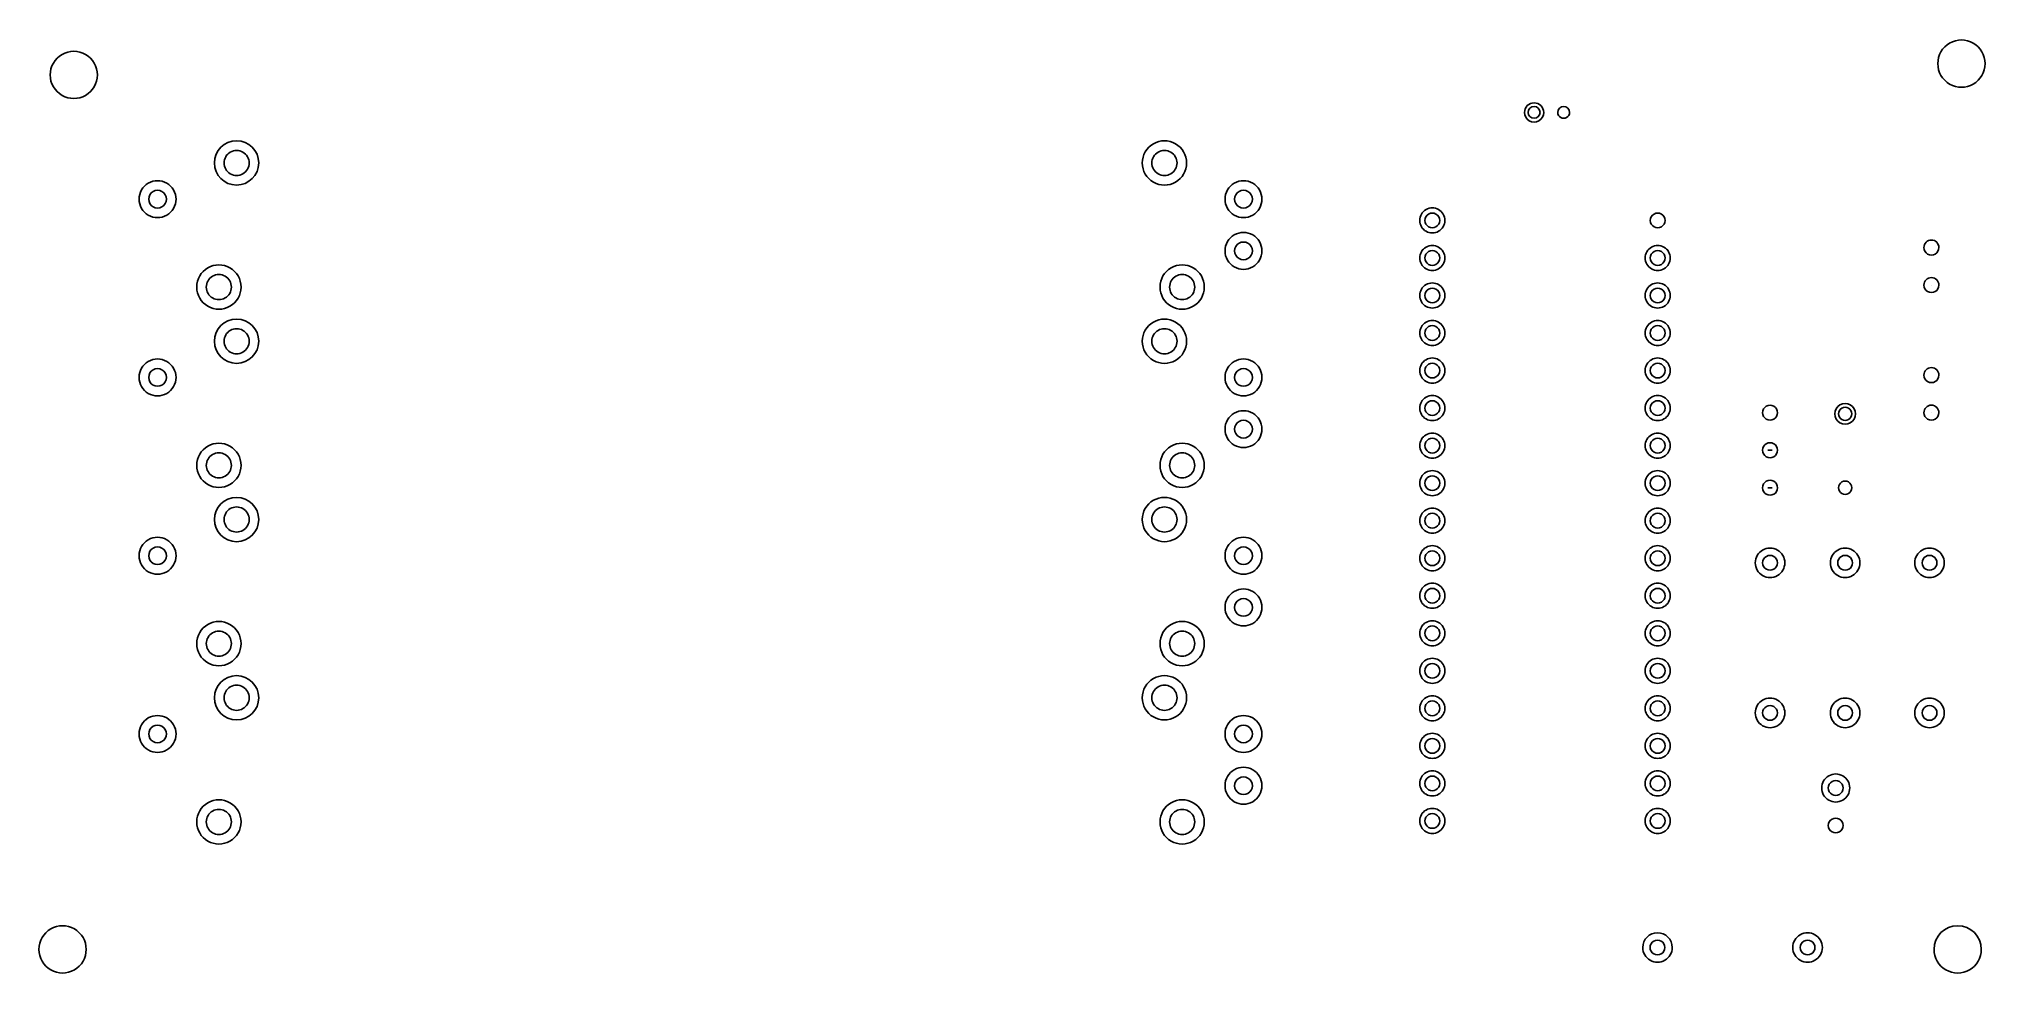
# Model space of a CAD drawing. Extents: x 2 to 134, y -65 to -1.
import ezdxf

# ---------------------------------------------------------------- set-up
doc = ezdxf.new("R2010")
doc.units = 0
doc.layers.get('0').update_dxf_attribs({"linetype": 'CONTINUOUS'})

msp = doc.modelspace()

# ---------------------------------------------------------------- linework, layer by layer
at = {"color": 7}
for p, q in [((6.223993, -3.872611), (6.223993, -3.872611)), ((133.986069, -3.110611), (133.986069, -3.110611)), ((103.862073, -6.412611), (103.862073, -6.412611)), ((104.112075, -6.412611), (104.112075, -6.412611)), ((105.862069, -6.412611), (105.862069, -6.412611)), ((16.492007, -9.832594), (16.492007, -9.832594)), ((17.142005, -9.832594), (17.142005, -9.832594)), ((79.292059, -9.832594), (79.292059, -9.832594)), ((79.942058, -9.832594), (79.942058, -9.832594)), ((10.892003, -12.282602), (10.892003, -12.282602)), ((11.542004, -12.282602), (11.542004, -12.282602)), ((84.392059, -12.282602), (84.392059, -12.282602)), ((85.04206, -12.282602), (85.04206, -12.282602)), ((97.072069, -13.722604), (97.072069, -13.722604)), ((97.422071, -13.722604), (97.422071, -13.722604)), ((112.328071, -13.722604), (112.328071, -13.722604)), ((84.392059, -15.782595), (84.392059, -15.782595)), ((85.04206, -15.782595), (85.04206, -15.782595)), ((130.86207, -15.556611), (130.86207, -15.556611)), ((97.072069, -16.262604), (97.072069, -16.262604)), ((97.422071, -16.262604), (97.422071, -16.262604)), ((112.328071, -16.262604), (112.328071, -16.262604)), ((112.678073, -16.262604), (112.678073, -16.262604)), ((15.292009, -18.232603), (15.292009, -18.232603)), ((15.942008, -18.232603), (15.942008, -18.232603)), ((80.491955, -18.232603), (80.491955, -18.232603)), ((81.141954, -18.232603), (81.141954, -18.232603)), ((130.3528, -18.095265), (130.3528, -18.095265)), ((130.86207, -18.096611), (130.86207, -18.096611)), ((97.072069, -18.802604), (97.072069, -18.802604)), ((97.422071, -18.802604), (97.422071, -18.802604)), ((112.328071, -18.802604), (112.328071, -18.802604)), ((112.678073, -18.802604), (112.678073, -18.802604)), ((16.492007, -21.897594), (16.492007, -21.897594)), ((17.142005, -21.897594), (17.142005, -21.897594)), ((79.292059, -21.897594), (79.292059, -21.897594)), ((79.942058, -21.897594), (79.942058, -21.897594)), ((97.072069, -21.342604), (97.072069, -21.342604)), ((97.422071, -21.342604), (97.422071, -21.342604)), ((112.328071, -21.342604), (112.328071, -21.342604)), ((112.678073, -21.342604), (112.678073, -21.342604)), ((10.892003, -24.347602), (10.892003, -24.347602)), ((11.542004, -24.347602), (11.542004, -24.347602)), ((84.392059, -24.347602), (84.392059, -24.347602)), ((85.04206, -24.347602), (85.04206, -24.347602)), ((97.072069, -23.882604), (97.072069, -23.882604)), ((97.422071, -23.882604), (97.422071, -23.882604)), ((112.328071, -23.882604), (112.328071, -23.882604)), ((112.678073, -23.882604), (112.678073, -23.882604)), ((130.86207, -24.192611), (130.86207, -24.192611)), ((97.072069, -26.422655), (97.072069, -26.422655)), ((97.422071, -26.422655), (97.422071, -26.422655)), ((112.328071, -26.422655), (112.328071, -26.422655)), ((112.678073, -26.422655), (112.678073, -26.422655)), ((119.94007, -26.732535), (119.94007, -26.732535)), ((124.962069, -26.812545), (124.962069, -26.812545)), ((125.212071, -26.812545), (125.212071, -26.812545)), ((130.3528, -26.731265), (130.3528, -26.731265)), ((130.86207, -26.732535), (130.86207, -26.732535)), ((84.392059, -27.847595), (84.392059, -27.847595)), ((85.04206, -27.847595), (85.04206, -27.847595)), ((97.072069, -28.962655), (97.072069, -28.962655)), ((97.422071, -28.962655), (97.422071, -28.962655)), ((112.328071, -28.962655), (112.328071, -28.962655)), ((112.678073, -28.962655), (112.678073, -28.962655)), ((119.5832, -29.271265), (119.2784, -29.271265)), ((119.94007, -29.272535), (119.94007, -29.272535)), ((15.292009, -30.297679), (15.292009, -30.297679)), ((15.942008, -30.297679), (15.942008, -30.297679)), ((80.491955, -30.297679), (80.491955, -30.297679)), ((81.141954, -30.297679), (81.141954, -30.297679)), ((97.072069, -31.502655), (97.072069, -31.502655)), ((97.422071, -31.502655), (97.422071, -31.502655)), ((112.328071, -31.502655), (112.328071, -31.502655)), ((112.678073, -31.502655), (112.678073, -31.502655)), ((119.5832, -31.811265), (119.2784, -31.811265)), ((119.94007, -31.812535), (119.94007, -31.812535)), ((124.962069, -31.812535), (124.962069, -31.812535)), ((16.492007, -33.962645), (16.492007, -33.962645)), ((17.142005, -33.962645), (17.142005, -33.962645)), ((79.292059, -33.962645), (79.292059, -33.962645)), ((79.942058, -33.962645), (79.942058, -33.962645)), ((97.072069, -34.042655), (97.072069, -34.042655)), ((97.422071, -34.042655), (97.422071, -34.042655)), ((112.328071, -34.042655), (112.328071, -34.042655)), ((112.678073, -34.042655), (112.678073, -34.042655)), ((10.892003, -36.412729), (10.892003, -36.412729)), ((11.542004, -36.412729), (11.542004, -36.412729)), ((84.392059, -36.412729), (84.392059, -36.412729)), ((85.04206, -36.412729), (85.04206, -36.412729)), ((97.072069, -36.582655), (97.072069, -36.582655)), ((97.422071, -36.582655), (97.422071, -36.582655)), ((112.328071, -36.582655), (112.328071, -36.582655)), ((112.678073, -36.582655), (112.678073, -36.582655)), ((119.93245, -36.892535), (119.93245, -36.892535)), ((120.43156, -36.892535), (120.43156, -36.892535)), ((125.01245, -36.892535), (125.01245, -36.892535)), ((125.51156, -36.892535), (125.51156, -36.892535)), ((130.72745, -36.892535), (130.72745, -36.892535)), ((131.22656, -36.892535), (131.22656, -36.892535)), ((97.072069, -39.122655), (97.072069, -39.122655)), ((97.422071, -39.122655), (97.422071, -39.122655)), ((112.328071, -39.122655), (112.328071, -39.122655)), ((112.678073, -39.122655), (112.678073, -39.122655)), ((84.392059, -39.912595), (84.392059, -39.912595)), ((85.04206, -39.912595), (85.04206, -39.912595)), ((97.072069, -41.662655), (97.072069, -41.662655)), ((97.422071, -41.662655), (97.422071, -41.662655)), ((112.328071, -41.662655), (112.328071, -41.662655)), ((112.678073, -41.662655), (112.678073, -41.662655)), ((15.292009, -42.362679), (15.292009, -42.362679)), ((15.942008, -42.362679), (15.942008, -42.362679)), ((80.491955, -42.362679), (80.491955, -42.362679)), ((81.141954, -42.362679), (81.141954, -42.362679)), ((97.072069, -44.202655), (97.072069, -44.202655)), ((97.422071, -44.202655), (97.422071, -44.202655)), ((112.328071, -44.202655), (112.328071, -44.202655)), ((112.678073, -44.202655), (112.678073, -44.202655)), ((16.492007, -46.027645), (16.492007, -46.027645)), ((17.142005, -46.027645), (17.142005, -46.027645)), ((79.292059, -46.027645), (79.292059, -46.027645)), ((79.942058, -46.027645), (79.942058, -46.027645)), ((97.072069, -46.742655), (97.072069, -46.742655)), ((97.422071, -46.742655), (97.422071, -46.742655)), ((112.328071, -46.742655), (112.328071, -46.742655)), ((112.678073, -46.742655), (112.678073, -46.742655)), ((119.93245, -47.052535), (119.93245, -47.052535)), ((120.43156, -47.052535), (120.43156, -47.052535)), ((125.01245, -47.052535), (125.01245, -47.052535)), ((125.51156, -47.052535), (125.51156, -47.052535)), ((130.72745, -47.052535), (130.72745, -47.052535)), ((131.22656, -47.052535), (131.22656, -47.052535)), ((10.892003, -48.477729), (10.892003, -48.477729)), ((11.542004, -48.477729), (11.542004, -48.477729)), ((84.392059, -48.477729), (84.392059, -48.477729)), ((85.04206, -48.477729), (85.04206, -48.477729)), ((97.072069, -49.282655), (97.072069, -49.282655)), ((97.422071, -49.282655), (97.422071, -49.282655)), ((112.328071, -49.282655), (112.328071, -49.282655)), ((112.678073, -49.282655), (112.678073, -49.282655)), ((84.392059, -51.977595), (84.392059, -51.977595)), ((85.04206, -51.977595), (85.04206, -51.977595)), ((97.072069, -51.822655), (97.072069, -51.822655)), ((97.422071, -51.822655), (97.422071, -51.822655)), ((112.328071, -51.822655), (112.328071, -51.822655)), ((112.678073, -51.822655), (112.678073, -51.822655)), ((124.37745, -52.132535), (124.37745, -52.132535)), ((124.827071, -52.132535), (124.827071, -52.132535)), ((15.292009, -54.427679), (15.292009, -54.427679)), ((15.942008, -54.427679), (15.942008, -54.427679)), ((80.491955, -54.427679), (80.491955, -54.427679)), ((81.141954, -54.427679), (81.141954, -54.427679)), ((97.072069, -54.362655), (97.072069, -54.362655)), ((97.422071, -54.362655), (97.422071, -54.362655)), ((112.328071, -54.362655), (112.328071, -54.362655)), ((112.678073, -54.362655), (112.678073, -54.362655)), ((124.37745, -54.672535), (124.37745, -54.672535)), ((5.461993, -63.054535), (5.461993, -63.054535)), ((112.31245, -62.927535), (112.31245, -62.927535)), ((112.81156, -62.927535), (112.81156, -62.927535)), ((122.47245, -62.927535), (122.47245, -62.927535)), ((122.97156, -62.927535), (122.97156, -62.927535)), ((133.732069, -63.054535), (133.732069, -63.054535))]:
    msp.add_line(p, q, dxfattribs=at)
for points in [[(3.023994, -3.872611), (3.023994, -3.300986), (3.328953, -2.772783), (3.823994, -2.486971)], [(3.823994, -2.486971), (4.319036, -2.201159), (4.928952, -2.201159), (5.423993, -2.486971)], [(5.423993, -2.486971), (5.919035, -2.772783), (6.223993, -3.300986), (6.223993, -3.872611)], [(130.786071, -3.110611), (130.786071, -2.538986), (131.091029, -2.010783), (131.58607, -1.724971)], [(131.58607, -1.724971), (132.081112, -1.439159), (132.691028, -1.439159), (133.18607, -1.724971)], [(133.18607, -1.724971), (133.681111, -2.010783), (133.986069, -2.538986), (133.986069, -3.110611)], [(3.823994, -5.258251), (3.328953, -4.972439), (3.023994, -4.444236), (3.023994, -3.872611)], [(6.223993, -3.872611), (6.223993, -4.444236), (5.919035, -4.972439), (5.423993, -5.258251)], [(131.58607, -4.496251), (131.091029, -4.210439), (130.786071, -3.682236), (130.786071, -3.110611)], [(133.986069, -3.110611), (133.986069, -3.682236), (133.681111, -4.210439), (133.18607, -4.496251)], [(5.423993, -5.258251), (4.928952, -5.544063), (4.319036, -5.544063), (3.823994, -5.258251)], [(133.18607, -4.496251), (132.691028, -4.782063), (132.081112, -4.782063), (131.58607, -4.496251)], [(102.812073, -6.412611), (102.812073, -6.053625), (103.103088, -5.76261), (103.462074, -5.76261)], [(103.137073, -6.975529), (102.935962, -6.859417), (102.812073, -6.644834), (102.812073, -6.412611)], [(103.062075, -6.412611), (103.062075, -6.191698), (103.241161, -6.012612), (103.462074, -6.012612)], [(103.462074, -6.81261), (103.241161, -6.81261), (103.062075, -6.633524), (103.062075, -6.412611)], [(103.462074, -5.76261), (103.82106, -5.76261), (104.112075, -6.053625), (104.112075, -6.412611)], [(103.462074, -6.012612), (103.682987, -6.012612), (103.862073, -6.191698), (103.862073, -6.412611)], [(103.862073, -6.412611), (103.862073, -6.633524), (103.682987, -6.81261), (103.462074, -6.81261)], [(104.112075, -6.412611), (104.112075, -6.644834), (103.988186, -6.859417), (103.787075, -6.975529)], [(105.062071, -6.412611), (105.062071, -6.191698), (105.241157, -6.012612), (105.46207, -6.012612)], [(105.26207, -6.75902), (105.13831, -6.687567), (105.062071, -6.555517), (105.062071, -6.412611)], [(105.46207, -6.012612), (105.682983, -6.012612), (105.862069, -6.191698), (105.862069, -6.412611)], [(105.862069, -6.412611), (105.862069, -6.555517), (105.78583, -6.687567), (105.66207, -6.75902)], [(103.787075, -6.975529), (103.585964, -7.09164), (103.338184, -7.09164), (103.137073, -6.975529)], [(105.66207, -6.75902), (105.538309, -6.830473), (105.385831, -6.830473), (105.26207, -6.75902)], [(14.142006, -9.832594), (14.142006, -9.004167), (14.813579, -8.332595), (15.642006, -8.332595)], [(14.792005, -9.832594), (14.792005, -9.528918), (14.954014, -9.24831), (15.217005, -9.096472)], [(15.217005, -9.096472), (15.479997, -8.944634), (15.804015, -8.944634), (16.067006, -9.096472)], [(15.642006, -8.332595), (16.470433, -8.332595), (17.142005, -9.004167), (17.142005, -9.832594)], [(16.067006, -9.096472), (16.329997, -9.24831), (16.492007, -9.528918), (16.492007, -9.832594)], [(76.942058, -9.832594), (76.942058, -9.296696), (77.227957, -8.801505), (77.692058, -8.533556)], [(77.592057, -9.832594), (77.592057, -9.528918), (77.754066, -9.24831), (78.017058, -9.096472)], [(77.692058, -8.533556), (78.15616, -8.265607), (78.727956, -8.265607), (79.192058, -8.533556)], [(78.017058, -9.096472), (78.280049, -8.944634), (78.604067, -8.944634), (78.867058, -9.096472)], [(78.867058, -9.096472), (79.13005, -9.24831), (79.292059, -9.528918), (79.292059, -9.832594)], [(79.192058, -8.533556), (79.656159, -8.801505), (79.942058, -9.296696), (79.942058, -9.832594)], [(15.642006, -11.332593), (14.813579, -11.332593), (14.142006, -10.661021), (14.142006, -9.832594)], [(15.217005, -10.568716), (14.954014, -10.416878), (14.792005, -10.13627), (14.792005, -9.832594)], [(17.142005, -9.832594), (17.142005, -10.661021), (16.470433, -11.332593), (15.642006, -11.332593)], [(16.492007, -9.832594), (16.492007, -10.13627), (16.329997, -10.416878), (16.067006, -10.568716)], [(77.692058, -11.131632), (77.227957, -10.863683), (76.942058, -10.368492), (76.942058, -9.832594)], [(78.017058, -10.568716), (77.754066, -10.416878), (77.592057, -10.13627), (77.592057, -9.832594)], [(79.292059, -9.832594), (79.292059, -10.13627), (79.13005, -10.416878), (78.867058, -10.568716)], [(79.942058, -9.832594), (79.942058, -10.368492), (79.656159, -10.863683), (79.192058, -11.131632)], [(9.042004, -12.282602), (9.042004, -11.83602), (9.280252, -11.423361), (9.667004, -11.20007)], [(9.667004, -11.20007), (10.053755, -10.976779), (10.530252, -10.976779), (10.917004, -11.20007)], [(9.692005, -12.282602), (9.692005, -12.068243), (9.806364, -11.870167), (9.992004, -11.762988)], [(9.992004, -11.762988), (10.177645, -11.655808), (10.406363, -11.655808), (10.592003, -11.762988)], [(10.592003, -11.762988), (10.777643, -11.870167), (10.892003, -12.068243), (10.892003, -12.282602)], [(10.917004, -11.20007), (11.303755, -11.423361), (11.542004, -11.83602), (11.542004, -12.282602)], [(16.067006, -10.568716), (15.804015, -10.720554), (15.479997, -10.720554), (15.217005, -10.568716)], [(79.192058, -11.131632), (78.727956, -11.399581), (78.15616, -11.399581), (77.692058, -11.131632)], [(78.867058, -10.568716), (78.604067, -10.720554), (78.280049, -10.720554), (78.017058, -10.568716)], [(82.54206, -12.282602), (82.54206, -11.83602), (82.780309, -11.423361), (83.16706, -11.20007)], [(83.16706, -11.20007), (83.553811, -10.976779), (84.030309, -10.976779), (84.41706, -11.20007)], [(83.192061, -12.282602), (83.192061, -12.068243), (83.30642, -11.870167), (83.492061, -11.762988)], [(83.492061, -11.762988), (83.677701, -11.655808), (83.906419, -11.655808), (84.092059, -11.762988)], [(84.092059, -11.762988), (84.2777, -11.870167), (84.392059, -12.068243), (84.392059, -12.282602)], [(84.41706, -11.20007), (84.803811, -11.423361), (85.04206, -11.83602), (85.04206, -12.282602)], [(9.667004, -13.365134), (9.280252, -13.141843), (9.042004, -12.729184), (9.042004, -12.282602)], [(9.992004, -12.802216), (9.806364, -12.695037), (9.692005, -12.496961), (9.692005, -12.282602)], [(10.592003, -12.802216), (10.406363, -12.909395), (10.177645, -12.909395), (9.992004, -12.802216)], [(10.892003, -12.282602), (10.892003, -12.496961), (10.777643, -12.695037), (10.592003, -12.802216)], [(11.542004, -12.282602), (11.542004, -12.729184), (11.303755, -13.141843), (10.917004, -13.365134)], [(83.16706, -13.365134), (82.780309, -13.141843), (82.54206, -12.729184), (82.54206, -12.282602)], [(83.492061, -12.802216), (83.30642, -12.695037), (83.192061, -12.496961), (83.192061, -12.282602)], [(84.092059, -12.802216), (83.906419, -12.909395), (83.677701, -12.909395), (83.492061, -12.802216)], [(84.392059, -12.282602), (84.392059, -12.496961), (84.2777, -12.695037), (84.092059, -12.802216)], [(85.04206, -12.282602), (85.04206, -12.729184), (84.803811, -13.141843), (84.41706, -13.365134)], [(95.722069, -13.722604), (95.722069, -13.418928), (95.884078, -13.13832), (96.14707, -12.986482)], [(96.14707, -12.986482), (96.410061, -12.834644), (96.734079, -12.834644), (96.99707, -12.986482)], [(96.99707, -12.986482), (97.260062, -13.13832), (97.422071, -13.418928), (97.422071, -13.722604)], [(10.917004, -13.365134), (10.530252, -13.588425), (10.053755, -13.588425), (9.667004, -13.365134)], [(84.41706, -13.365134), (84.030309, -13.588425), (83.553811, -13.588425), (83.16706, -13.365134)], [(83.16706, -14.700063), (83.553811, -14.476772), (84.030309, -14.476772), (84.41706, -14.700063)], [(96.14707, -14.458726), (95.884078, -14.306888), (95.722069, -14.02628), (95.722069, -13.722604)], [(96.072071, -13.722604), (96.072071, -13.543972), (96.16737, -13.378908), (96.322071, -13.289592)], [(96.322071, -14.155616), (96.16737, -14.0663), (96.072071, -13.901236), (96.072071, -13.722604)], [(96.99707, -14.458726), (96.734079, -14.610564), (96.410061, -14.610564), (96.14707, -14.458726)], [(96.322071, -13.289592), (96.476771, -13.200276), (96.667369, -13.200276), (96.82207, -13.289592)], [(96.82207, -14.155616), (96.667369, -14.244932), (96.476771, -14.244932), (96.322071, -14.155616)], [(96.82207, -13.289592), (96.97677, -13.378908), (97.072069, -13.543972), (97.072069, -13.722604)], [(97.072069, -13.722604), (97.072069, -13.901236), (96.97677, -14.0663), (96.82207, -14.155616)], [(97.422071, -13.722604), (97.422071, -14.02628), (97.260062, -14.306888), (96.99707, -14.458726)], [(111.328073, -13.722604), (111.328073, -13.543972), (111.423372, -13.378908), (111.578073, -13.289592)], [(111.578073, -14.155616), (111.423372, -14.0663), (111.328073, -13.901236), (111.328073, -13.722604)], [(111.578073, -13.289592), (111.732773, -13.200276), (111.923371, -13.200276), (112.078072, -13.289592)], [(112.078072, -14.155616), (111.923371, -14.244932), (111.732773, -14.244932), (111.578073, -14.155616)], [(112.078072, -13.289592), (112.232772, -13.378908), (112.328071, -13.543972), (112.328071, -13.722604)], [(112.328071, -13.722604), (112.328071, -13.901236), (112.232772, -14.0663), (112.078072, -14.155616)], [(82.54206, -15.782595), (82.54206, -15.336013), (82.780309, -14.923354), (83.16706, -14.700063)], [(83.16706, -16.865127), (82.780309, -16.641836), (82.54206, -16.229177), (82.54206, -15.782595)], [(83.192061, -15.782595), (83.192061, -15.568236), (83.30642, -15.37016), (83.492061, -15.262981)], [(83.492061, -16.302209), (83.30642, -16.19503), (83.192061, -15.996954), (83.192061, -15.782595)], [(83.492061, -15.262981), (83.677701, -15.155801), (83.906419, -15.155801), (84.092059, -15.262981)], [(84.092059, -15.262981), (84.2777, -15.37016), (84.392059, -15.568236), (84.392059, -15.782595)], [(84.392059, -15.782595), (84.392059, -15.996954), (84.2777, -16.19503), (84.092059, -16.302209)], [(84.41706, -14.700063), (84.803811, -14.923354), (85.04206, -15.336013), (85.04206, -15.782595)], [(85.04206, -15.782595), (85.04206, -16.229177), (84.803811, -16.641836), (84.41706, -16.865127)], [(95.722069, -16.262604), (95.722069, -15.958928), (95.884078, -15.67832), (96.14707, -15.526482)], [(96.14707, -15.526482), (96.410061, -15.374644), (96.734079, -15.374644), (96.99707, -15.526482)], [(96.322071, -15.829592), (96.476771, -15.740276), (96.667369, -15.740276), (96.82207, -15.829592)], [(96.99707, -15.526482), (97.260062, -15.67832), (97.422071, -15.958928), (97.422071, -16.262604)], [(110.978071, -16.262604), (110.978071, -15.958928), (111.14008, -15.67832), (111.403072, -15.526482)], [(111.403072, -15.526482), (111.666063, -15.374644), (111.990081, -15.374644), (112.253072, -15.526482)], [(111.578073, -15.829592), (111.732773, -15.740276), (111.923371, -15.740276), (112.078072, -15.829592)], [(112.253072, -15.526482), (112.516064, -15.67832), (112.678073, -15.958928), (112.678073, -16.262604)], [(129.84607, -15.556611), (129.84607, -15.27605), (130.073509, -15.048611), (130.35407, -15.048611)], [(130.10007, -15.996552), (129.942894, -15.905806), (129.84607, -15.738102), (129.84607, -15.556611)], [(130.35407, -15.048611), (130.634631, -15.048611), (130.86207, -15.27605), (130.86207, -15.556611)], [(130.86207, -15.556611), (130.86207, -15.738102), (130.765246, -15.905806), (130.60807, -15.996552)], [(12.942009, -18.232603), (12.942009, -17.696704), (13.227907, -17.201514), (13.692008, -16.933565)], [(13.692008, -16.933565), (14.15611, -16.665616), (14.727906, -16.665616), (15.192008, -16.933565)], [(15.192008, -16.933565), (15.656109, -17.201514), (15.942008, -17.696704), (15.942008, -18.232603)], [(78.141954, -18.232603), (78.141954, -17.696704), (78.427853, -17.201514), (78.891954, -16.933565)], [(78.891954, -16.933565), (79.356056, -16.665616), (79.927852, -16.665616), (80.391954, -16.933565)], [(80.391954, -16.933565), (80.856055, -17.201514), (81.141954, -17.696704), (81.141954, -18.232603)], [(84.41706, -16.865127), (84.030309, -17.088418), (83.553811, -17.088418), (83.16706, -16.865127)], [(84.092059, -16.302209), (83.906419, -16.409388), (83.677701, -16.409388), (83.492061, -16.302209)], [(96.14707, -16.998726), (95.884078, -16.846888), (95.722069, -16.56628), (95.722069, -16.262604)], [(96.072071, -16.262604), (96.072071, -16.083972), (96.16737, -15.918908), (96.322071, -15.829592)], [(96.322071, -16.695616), (96.16737, -16.6063), (96.072071, -16.441236), (96.072071, -16.262604)], [(96.99707, -16.998726), (96.734079, -17.150564), (96.410061, -17.150564), (96.14707, -16.998726)], [(96.82207, -16.695616), (96.667369, -16.784932), (96.476771, -16.784932), (96.322071, -16.695616)], [(96.82207, -15.829592), (96.97677, -15.918908), (97.072069, -16.083972), (97.072069, -16.262604)], [(97.072069, -16.262604), (97.072069, -16.441236), (96.97677, -16.6063), (96.82207, -16.695616)], [(97.422071, -16.262604), (97.422071, -16.56628), (97.260062, -16.846888), (96.99707, -16.998726)], [(111.403072, -16.998726), (111.14008, -16.846888), (110.978071, -16.56628), (110.978071, -16.262604)], [(111.328073, -16.262604), (111.328073, -16.083972), (111.423372, -15.918908), (111.578073, -15.829592)], [(111.578073, -16.695616), (111.423372, -16.6063), (111.328073, -16.441236), (111.328073, -16.262604)], [(112.253072, -16.998726), (111.990081, -17.150564), (111.666063, -17.150564), (111.403072, -16.998726)], [(112.078072, -16.695616), (111.923371, -16.784932), (111.732773, -16.784932), (111.578073, -16.695616)], [(112.078072, -15.829592), (112.232772, -15.918908), (112.328071, -16.083972), (112.328071, -16.262604)], [(112.328071, -16.262604), (112.328071, -16.441236), (112.232772, -16.6063), (112.078072, -16.695616)], [(112.678073, -16.262604), (112.678073, -16.56628), (112.516064, -16.846888), (112.253072, -16.998726)], [(130.60807, -15.996552), (130.450894, -16.087297), (130.257246, -16.087297), (130.10007, -15.996552)], [(13.692008, -19.53164), (13.227907, -19.263691), (12.942009, -18.768501), (12.942009, -18.232603)], [(13.592007, -18.232603), (13.592007, -17.928927), (13.754017, -17.648318), (14.017008, -17.49648)], [(14.017008, -18.968725), (13.754017, -18.816887), (13.592007, -18.536279), (13.592007, -18.232603)], [(14.017008, -17.49648), (14.279999, -17.344642), (14.604017, -17.344642), (14.867009, -17.49648)], [(14.867009, -17.49648), (15.13, -17.648318), (15.292009, -17.928927), (15.292009, -18.232603)], [(15.292009, -18.232603), (15.292009, -18.536279), (15.13, -18.816887), (14.867009, -18.968725)], [(15.942008, -18.232603), (15.942008, -18.768501), (15.656109, -19.263691), (15.192008, -19.53164)], [(78.891954, -19.53164), (78.427853, -19.263691), (78.141954, -18.768501), (78.141954, -18.232603)], [(78.791953, -18.232603), (78.791953, -17.928927), (78.953962, -17.648318), (79.216954, -17.49648)], [(79.216954, -18.968725), (78.953962, -18.816887), (78.791953, -18.536279), (78.791953, -18.232603)], [(79.216954, -17.49648), (79.479945, -17.344642), (79.803963, -17.344642), (80.066954, -17.49648)], [(80.066954, -17.49648), (80.329946, -17.648318), (80.491955, -17.928927), (80.491955, -18.232603)], [(80.491955, -18.232603), (80.491955, -18.536279), (80.329946, -18.816887), (80.066954, -18.968725)], [(81.141954, -18.232603), (81.141954, -18.768501), (80.856055, -19.263691), (80.391954, -19.53164)], [(95.722069, -18.802604), (95.722069, -18.498928), (95.884078, -18.21832), (96.14707, -18.066482)], [(96.072071, -18.802604), (96.072071, -18.623972), (96.16737, -18.458908), (96.322071, -18.369592)], [(96.14707, -18.066482), (96.410061, -17.914644), (96.734079, -17.914644), (96.99707, -18.066482)], [(96.322071, -18.369592), (96.476771, -18.280276), (96.667369, -18.280276), (96.82207, -18.369592)], [(96.82207, -18.369592), (96.97677, -18.458908), (97.072069, -18.623972), (97.072069, -18.802604)], [(96.99707, -18.066482), (97.260062, -18.21832), (97.422071, -18.498928), (97.422071, -18.802604)], [(110.978071, -18.802604), (110.978071, -18.498928), (111.14008, -18.21832), (111.403072, -18.066482)], [(111.328073, -18.802604), (111.328073, -18.623972), (111.423372, -18.458908), (111.578073, -18.369592)], [(111.403072, -18.066482), (111.666063, -17.914644), (111.990081, -17.914644), (112.253072, -18.066482)], [(111.578073, -18.369592), (111.732773, -18.280276), (111.923371, -18.280276), (112.078072, -18.369592)], [(112.078072, -18.369592), (112.232772, -18.458908), (112.328071, -18.623972), (112.328071, -18.802604)], [(112.253072, -18.066482), (112.516064, -18.21832), (112.678073, -18.498928), (112.678073, -18.802604)], [(129.84607, -18.096611), (129.84607, -17.81605), (130.073509, -17.588611), (130.35407, -17.588611)], [(130.10007, -18.536552), (129.942894, -18.445806), (129.84607, -18.278102), (129.84607, -18.096611)], [(130.35407, -17.588611), (130.634631, -17.588611), (130.86207, -17.81605), (130.86207, -18.096611)], [(130.86207, -18.096611), (130.86207, -18.278102), (130.765246, -18.445806), (130.60807, -18.536552)], [(15.192008, -19.53164), (14.727906, -19.799589), (14.15611, -19.799589), (13.692008, -19.53164)], [(14.867009, -18.968725), (14.604017, -19.120563), (14.279999, -19.120563), (14.017008, -18.968725)], [(80.391954, -19.53164), (79.927852, -19.799589), (79.356056, -19.799589), (78.891954, -19.53164)], [(80.066954, -18.968725), (79.803963, -19.120563), (79.479945, -19.120563), (79.216954, -18.968725)], [(96.14707, -19.538726), (95.884078, -19.386888), (95.722069, -19.10628), (95.722069, -18.802604)], [(96.322071, -19.235616), (96.16737, -19.1463), (96.072071, -18.981236), (96.072071, -18.802604)], [(96.99707, -19.538726), (96.734079, -19.690564), (96.410061, -19.690564), (96.14707, -19.538726)], [(96.82207, -19.235616), (96.667369, -19.324932), (96.476771, -19.324932), (96.322071, -19.235616)], [(97.072069, -18.802604), (97.072069, -18.981236), (96.97677, -19.1463), (96.82207, -19.235616)], [(97.422071, -18.802604), (97.422071, -19.10628), (97.260062, -19.386888), (96.99707, -19.538726)], [(111.403072, -19.538726), (111.14008, -19.386888), (110.978071, -19.10628), (110.978071, -18.802604)], [(111.578073, -19.235616), (111.423372, -19.1463), (111.328073, -18.981236), (111.328073, -18.802604)], [(112.253072, -19.538726), (111.990081, -19.690564), (111.666063, -19.690564), (111.403072, -19.538726)], [(112.078072, -19.235616), (111.923371, -19.324932), (111.732773, -19.324932), (111.578073, -19.235616)], [(112.328071, -18.802604), (112.328071, -18.981236), (112.232772, -19.1463), (112.078072, -19.235616)], [(112.678073, -18.802604), (112.678073, -19.10628), (112.516064, -19.386888), (112.253072, -19.538726)], [(130.60807, -18.536552), (130.450894, -18.627297), (130.257246, -18.627297), (130.10007, -18.536552)], [(14.142006, -21.897594), (14.142006, -21.069167), (14.813579, -20.397595), (15.642006, -20.397595)], [(15.217005, -21.161472), (15.479997, -21.009634), (15.804015, -21.009634), (16.067006, -21.161472)], [(15.642006, -20.397595), (16.470433, -20.397595), (17.142005, -21.069167), (17.142005, -21.897594)], [(76.942058, -21.897594), (76.942058, -21.361696), (77.227957, -20.866505), (77.692058, -20.598556)], [(77.692058, -20.598556), (78.15616, -20.330607), (78.727956, -20.330607), (79.192058, -20.598556)], [(78.017058, -21.161472), (78.280049, -21.009634), (78.604067, -21.009634), (78.867058, -21.161472)], [(79.192058, -20.598556), (79.656159, -20.866505), (79.942058, -21.361696), (79.942058, -21.897594)], [(95.722069, -21.342604), (95.722069, -21.038928), (95.884078, -20.75832), (96.14707, -20.606482)], [(96.072071, -21.342604), (96.072071, -21.163972), (96.16737, -20.998908), (96.322071, -20.909592)], [(96.14707, -20.606482), (96.410061, -20.454644), (96.734079, -20.454644), (96.99707, -20.606482)], [(96.322071, -20.909592), (96.476771, -20.820276), (96.667369, -20.820276), (96.82207, -20.909592)], [(96.82207, -20.909592), (96.97677, -20.998908), (97.072069, -21.163972), (97.072069, -21.342604)], [(96.99707, -20.606482), (97.260062, -20.75832), (97.422071, -21.038928), (97.422071, -21.342604)], [(110.978071, -21.342604), (110.978071, -21.038928), (111.14008, -20.75832), (111.403072, -20.606482)], [(111.328073, -21.342604), (111.328073, -21.163972), (111.423372, -20.998908), (111.578073, -20.909592)], [(111.403072, -20.606482), (111.666063, -20.454644), (111.990081, -20.454644), (112.253072, -20.606482)], [(111.578073, -20.909592), (111.732773, -20.820276), (111.923371, -20.820276), (112.078072, -20.909592)], [(112.078072, -20.909592), (112.232772, -20.998908), (112.328071, -21.163972), (112.328071, -21.342604)], [(112.253072, -20.606482), (112.516064, -20.75832), (112.678073, -21.038928), (112.678073, -21.342604)], [(15.642006, -23.397593), (14.813579, -23.397593), (14.142006, -22.726021), (14.142006, -21.897594)], [(14.792005, -21.897594), (14.792005, -21.593918), (14.954014, -21.31331), (15.217005, -21.161472)], [(15.217005, -22.633716), (14.954014, -22.481878), (14.792005, -22.20127), (14.792005, -21.897594)], [(17.142005, -21.897594), (17.142005, -22.726021), (16.470433, -23.397593), (15.642006, -23.397593)], [(16.067006, -21.161472), (16.329997, -21.31331), (16.492007, -21.593918), (16.492007, -21.897594)], [(16.492007, -21.897594), (16.492007, -22.20127), (16.329997, -22.481878), (16.067006, -22.633716)], [(77.692058, -23.196632), (77.227957, -22.928683), (76.942058, -22.433492), (76.942058, -21.897594)], [(77.592057, -21.897594), (77.592057, -21.593918), (77.754066, -21.31331), (78.017058, -21.161472)], [(78.017058, -22.633716), (77.754066, -22.481878), (77.592057, -22.20127), (77.592057, -21.897594)], [(78.867058, -21.161472), (79.13005, -21.31331), (79.292059, -21.593918), (79.292059, -21.897594)], [(79.292059, -21.897594), (79.292059, -22.20127), (79.13005, -22.481878), (78.867058, -22.633716)], [(79.942058, -21.897594), (79.942058, -22.433492), (79.656159, -22.928683), (79.192058, -23.196632)], [(96.14707, -22.078726), (95.884078, -21.926888), (95.722069, -21.64628), (95.722069, -21.342604)], [(96.322071, -21.775616), (96.16737, -21.6863), (96.072071, -21.521236), (96.072071, -21.342604)], [(96.99707, -22.078726), (96.734079, -22.230564), (96.410061, -22.230564), (96.14707, -22.078726)], [(96.82207, -21.775616), (96.667369, -21.864932), (96.476771, -21.864932), (96.322071, -21.775616)], [(97.072069, -21.342604), (97.072069, -21.521236), (96.97677, -21.6863), (96.82207, -21.775616)], [(97.422071, -21.342604), (97.422071, -21.64628), (97.260062, -21.926888), (96.99707, -22.078726)], [(111.403072, -22.078726), (111.14008, -21.926888), (110.978071, -21.64628), (110.978071, -21.342604)], [(111.578073, -21.775616), (111.423372, -21.6863), (111.328073, -21.521236), (111.328073, -21.342604)], [(112.253072, -22.078726), (111.990081, -22.230564), (111.666063, -22.230564), (111.403072, -22.078726)], [(112.078072, -21.775616), (111.923371, -21.864932), (111.732773, -21.864932), (111.578073, -21.775616)], [(112.328071, -21.342604), (112.328071, -21.521236), (112.232772, -21.6863), (112.078072, -21.775616)], [(112.678073, -21.342604), (112.678073, -21.64628), (112.516064, -21.926888), (112.253072, -22.078726)], [(9.042004, -24.347602), (9.042004, -23.90102), (9.280252, -23.488361), (9.667004, -23.26507)], [(9.667004, -23.26507), (10.053755, -23.041779), (10.530252, -23.041779), (10.917004, -23.26507)], [(10.917004, -23.26507), (11.303755, -23.488361), (11.542004, -23.90102), (11.542004, -24.347602)], [(16.067006, -22.633716), (15.804015, -22.785554), (15.479997, -22.785554), (15.217005, -22.633716)], [(79.192058, -23.196632), (78.727956, -23.464581), (78.15616, -23.464581), (77.692058, -23.196632)], [(78.867058, -22.633716), (78.604067, -22.785554), (78.280049, -22.785554), (78.017058, -22.633716)], [(82.54206, -24.347602), (82.54206, -23.90102), (82.780309, -23.488361), (83.16706, -23.26507)], [(83.16706, -23.26507), (83.553811, -23.041779), (84.030309, -23.041779), (84.41706, -23.26507)], [(84.41706, -23.26507), (84.803811, -23.488361), (85.04206, -23.90102), (85.04206, -24.347602)], [(95.722069, -23.882604), (95.722069, -23.578928), (95.884078, -23.29832), (96.14707, -23.146482)], [(96.072071, -23.882604), (96.072071, -23.703972), (96.16737, -23.538908), (96.322071, -23.449592)], [(96.14707, -23.146482), (96.410061, -22.994644), (96.734079, -22.994644), (96.99707, -23.146482)], [(96.322071, -23.449592), (96.476771, -23.360276), (96.667369, -23.360276), (96.82207, -23.449592)], [(96.82207, -23.449592), (96.97677, -23.538908), (97.072069, -23.703972), (97.072069, -23.882604)], [(96.99707, -23.146482), (97.260062, -23.29832), (97.422071, -23.578928), (97.422071, -23.882604)], [(110.978071, -23.882604), (110.978071, -23.578928), (111.14008, -23.29832), (111.403072, -23.146482)], [(111.328073, -23.882604), (111.328073, -23.703972), (111.423372, -23.538908), (111.578073, -23.449592)], [(111.403072, -23.146482), (111.666063, -22.994644), (111.990081, -22.994644), (112.253072, -23.146482)], [(111.578073, -23.449592), (111.732773, -23.360276), (111.923371, -23.360276), (112.078072, -23.449592)], [(112.078072, -23.449592), (112.232772, -23.538908), (112.328071, -23.703972), (112.328071, -23.882604)], [(112.253072, -23.146482), (112.516064, -23.29832), (112.678073, -23.578928), (112.678073, -23.882604)], [(129.84607, -24.192611), (129.84607, -23.91205), (130.073509, -23.684611), (130.35407, -23.684611)], [(130.35407, -23.684611), (130.634631, -23.684611), (130.86207, -23.91205), (130.86207, -24.192611)], [(9.667004, -25.430134), (9.280252, -25.206843), (9.042004, -24.794184), (9.042004, -24.347602)], [(9.692005, -24.347602), (9.692005, -24.133243), (9.806364, -23.935167), (9.992004, -23.827988)], [(9.992004, -24.867216), (9.806364, -24.760037), (9.692005, -24.561961), (9.692005, -24.347602)], [(9.992004, -23.827988), (10.177645, -23.720808), (10.406363, -23.720808), (10.592003, -23.827988)], [(10.592003, -24.867216), (10.406363, -24.974395), (10.177645, -24.974395), (9.992004, -24.867216)], [(10.592003, -23.827988), (10.777643, -23.935167), (10.892003, -24.133243), (10.892003, -24.347602)], [(10.892003, -24.347602), (10.892003, -24.561961), (10.777643, -24.760037), (10.592003, -24.867216)], [(11.542004, -24.347602), (11.542004, -24.794184), (11.303755, -25.206843), (10.917004, -25.430134)], [(83.16706, -25.430134), (82.780309, -25.206843), (82.54206, -24.794184), (82.54206, -24.347602)], [(83.192061, -24.347602), (83.192061, -24.133243), (83.30642, -23.935167), (83.492061, -23.827988)], [(83.492061, -24.867216), (83.30642, -24.760037), (83.192061, -24.561961), (83.192061, -24.347602)], [(83.492061, -23.827988), (83.677701, -23.720808), (83.906419, -23.720808), (84.092059, -23.827988)], [(84.092059, -24.867216), (83.906419, -24.974395), (83.677701, -24.974395), (83.492061, -24.867216)], [(84.092059, -23.827988), (84.2777, -23.935167), (84.392059, -24.133243), (84.392059, -24.347602)], [(84.392059, -24.347602), (84.392059, -24.561961), (84.2777, -24.760037), (84.092059, -24.867216)], [(85.04206, -24.347602), (85.04206, -24.794184), (84.803811, -25.206843), (84.41706, -25.430134)], [(96.14707, -24.618726), (95.884078, -24.466888), (95.722069, -24.18628), (95.722069, -23.882604)], [(96.322071, -24.315616), (96.16737, -24.2263), (96.072071, -24.061236), (96.072071, -23.882604)], [(96.99707, -24.618726), (96.734079, -24.770564), (96.410061, -24.770564), (96.14707, -24.618726)], [(96.82207, -24.315616), (96.667369, -24.404932), (96.476771, -24.404932), (96.322071, -24.315616)], [(97.072069, -23.882604), (97.072069, -24.061236), (96.97677, -24.2263), (96.82207, -24.315616)], [(97.422071, -23.882604), (97.422071, -24.18628), (97.260062, -24.466888), (96.99707, -24.618726)], [(111.403072, -24.618726), (111.14008, -24.466888), (110.978071, -24.18628), (110.978071, -23.882604)], [(111.578073, -24.315616), (111.423372, -24.2263), (111.328073, -24.061236), (111.328073, -23.882604)], [(112.253072, -24.618726), (111.990081, -24.770564), (111.666063, -24.770564), (111.403072, -24.618726)], [(112.078072, -24.315616), (111.923371, -24.404932), (111.732773, -24.404932), (111.578073, -24.315616)], [(112.328071, -23.882604), (112.328071, -24.061236), (112.232772, -24.2263), (112.078072, -24.315616)], [(112.678073, -23.882604), (112.678073, -24.18628), (112.516064, -24.466888), (112.253072, -24.618726)], [(130.10007, -24.632552), (129.942894, -24.541806), (129.84607, -24.374102), (129.84607, -24.192611)], [(130.60807, -24.632552), (130.450894, -24.723297), (130.257246, -24.723297), (130.10007, -24.632552)], [(130.86207, -24.192611), (130.86207, -24.374102), (130.765246, -24.541806), (130.60807, -24.632552)], [(10.917004, -25.430134), (10.530252, -25.653425), (10.053755, -25.653425), (9.667004, -25.430134)], [(84.41706, -25.430134), (84.030309, -25.653425), (83.553811, -25.653425), (83.16706, -25.430134)], [(95.722069, -26.422655), (95.722069, -26.118979), (95.884078, -25.838371), (96.14707, -25.686532)], [(96.072071, -26.422655), (96.072071, -26.244022), (96.16737, -26.078959), (96.322071, -25.989643)], [(96.14707, -25.686532), (96.410061, -25.534694), (96.734079, -25.534694), (96.99707, -25.686532)], [(96.322071, -25.989643), (96.476771, -25.900327), (96.667369, -25.900327), (96.82207, -25.989643)], [(96.82207, -25.989643), (96.97677, -26.078959), (97.072069, -26.244022), (97.072069, -26.422655)], [(96.99707, -25.686532), (97.260062, -25.838371), (97.422071, -26.118979), (97.422071, -26.422655)], [(110.978071, -26.422655), (110.978071, -26.118979), (111.14008, -25.838371), (111.403072, -25.686532)], [(111.328073, -26.422655), (111.328073, -26.244022), (111.423372, -26.078959), (111.578073, -25.989643)], [(111.403072, -25.686532), (111.666063, -25.534694), (111.990081, -25.534694), (112.253072, -25.686532)], [(111.578073, -25.989643), (111.732773, -25.900327), (111.923371, -25.900327), (112.078072, -25.989643)], [(112.078072, -25.989643), (112.232772, -26.078959), (112.328071, -26.244022), (112.328071, -26.422655)], [(112.253072, -25.686532), (112.516064, -25.838371), (112.678073, -26.118979), (112.678073, -26.422655)], [(118.92407, -26.732535), (118.92407, -26.551044), (119.020894, -26.383339), (119.17807, -26.292594)], [(119.17807, -26.292594), (119.335246, -26.201848), (119.528894, -26.201848), (119.68607, -26.292594)], [(119.68607, -26.292594), (119.843246, -26.383339), (119.94007, -26.551044), (119.94007, -26.732535)], [(123.812069, -26.812545), (123.812069, -26.562458), (123.945488, -26.331369), (124.162069, -26.206326)], [(124.162069, -26.206326), (124.378651, -26.081283), (124.645489, -26.081283), (124.862071, -26.206326)], [(124.28707, -26.422834), (124.426301, -26.34245), (124.597839, -26.34245), (124.73707, -26.422834)], [(124.862071, -26.206326), (125.078652, -26.331369), (125.212071, -26.562458), (125.212071, -26.812545)], [(129.84607, -26.732535), (129.84607, -26.451974), (130.073509, -26.224535), (130.35407, -26.224535)], [(130.35407, -26.224535), (130.634631, -26.224535), (130.86207, -26.451974), (130.86207, -26.732535)], [(82.54206, -27.847595), (82.54206, -27.401013), (82.780309, -26.988354), (83.16706, -26.765063)], [(83.16706, -26.765063), (83.553811, -26.541772), (84.030309, -26.541772), (84.41706, -26.765063)], [(83.192061, -27.847595), (83.192061, -27.633236), (83.30642, -27.43516), (83.492061, -27.327981)], [(83.492061, -27.327981), (83.677701, -27.220801), (83.906419, -27.220801), (84.092059, -27.327981)], [(84.092059, -27.327981), (84.2777, -27.43516), (84.392059, -27.633236), (84.392059, -27.847595)], [(84.41706, -26.765063), (84.803811, -26.988354), (85.04206, -27.401013), (85.04206, -27.847595)], [(96.14707, -27.158777), (95.884078, -27.006939), (95.722069, -26.726331), (95.722069, -26.422655)], [(96.322071, -26.855667), (96.16737, -26.76635), (96.072071, -26.601287), (96.072071, -26.422655)], [(96.99707, -27.158777), (96.734079, -27.310615), (96.410061, -27.310615), (96.14707, -27.158777)], [(96.82207, -26.855667), (96.667369, -26.944983), (96.476771, -26.944983), (96.322071, -26.855667)], [(97.072069, -26.422655), (97.072069, -26.601287), (96.97677, -26.76635), (96.82207, -26.855667)], [(97.422071, -26.422655), (97.422071, -26.726331), (97.260062, -27.006939), (96.99707, -27.158777)], [(111.403072, -27.158777), (111.14008, -27.006939), (110.978071, -26.726331), (110.978071, -26.422655)], [(111.578073, -26.855667), (111.423372, -26.76635), (111.328073, -26.601287), (111.328073, -26.422655)], [(112.253072, -27.158777), (111.990081, -27.310615), (111.666063, -27.310615), (111.403072, -27.158777)], [(112.078072, -26.855667), (111.923371, -26.944983), (111.732773, -26.944983), (111.578073, -26.855667)], [(112.328071, -26.422655), (112.328071, -26.601287), (112.232772, -26.76635), (112.078072, -26.855667)], [(112.678073, -26.422655), (112.678073, -26.726331), (112.516064, -27.006939), (112.253072, -27.158777)], [(119.17807, -27.172476), (119.020894, -27.08173), (118.92407, -26.914026), (118.92407, -26.732535)], [(119.68607, -27.172476), (119.528894, -27.263221), (119.335246, -27.263221), (119.17807, -27.172476)], [(119.94007, -26.732535), (119.94007, -26.914026), (119.843246, -27.08173), (119.68607, -27.172476)], [(124.162069, -27.418764), (123.945488, -27.29372), (123.812069, -27.062631), (123.812069, -26.812545)], [(124.062071, -26.812545), (124.062071, -26.651776), (124.14784, -26.503219), (124.28707, -26.422834)], [(124.28707, -27.202255), (124.14784, -27.121871), (124.062071, -26.973314), (124.062071, -26.812545)], [(124.862071, -27.418764), (124.645489, -27.543807), (124.378651, -27.543807), (124.162069, -27.418764)], [(124.73707, -27.202255), (124.597839, -27.28264), (124.426301, -27.28264), (124.28707, -27.202255)], [(124.73707, -26.422834), (124.8763, -26.503219), (124.962069, -26.651776), (124.962069, -26.812545)], [(124.962069, -26.812545), (124.962069, -26.973314), (124.8763, -27.121871), (124.73707, -27.202255)], [(125.212071, -26.812545), (125.212071, -27.062631), (125.078652, -27.29372), (124.862071, -27.418764)], [(130.10007, -27.172476), (129.942894, -27.08173), (129.84607, -26.914026), (129.84607, -26.732535)], [(130.60807, -27.172476), (130.450894, -27.263221), (130.257246, -27.263221), (130.10007, -27.172476)], [(130.86207, -26.732535), (130.86207, -26.914026), (130.765246, -27.08173), (130.60807, -27.172476)], [(13.692008, -28.998641), (14.15611, -28.730692), (14.727906, -28.730692), (15.192008, -28.998641)], [(78.891954, -28.998641), (79.356056, -28.730692), (79.927852, -28.730692), (80.391954, -28.998641)], [(83.16706, -28.930127), (82.780309, -28.706836), (82.54206, -28.294177), (82.54206, -27.847595)], [(84.41706, -28.930127), (84.030309, -29.153418), (83.553811, -29.153418), (83.16706, -28.930127)], [(83.492061, -28.367209), (83.30642, -28.26003), (83.192061, -28.061954), (83.192061, -27.847595)], [(84.092059, -28.367209), (83.906419, -28.474388), (83.677701, -28.474388), (83.492061, -28.367209)], [(84.392059, -27.847595), (84.392059, -28.061954), (84.2777, -28.26003), (84.092059, -28.367209)], [(85.04206, -27.847595), (85.04206, -28.294177), (84.803811, -28.706836), (84.41706, -28.930127)], [(95.722069, -28.962655), (95.722069, -28.658979), (95.884078, -28.378371), (96.14707, -28.226532)], [(96.14707, -29.698777), (95.884078, -29.546939), (95.722069, -29.266331), (95.722069, -28.962655)], [(96.072071, -28.962655), (96.072071, -28.784022), (96.16737, -28.618959), (96.322071, -28.529643)], [(96.322071, -29.395667), (96.16737, -29.30635), (96.072071, -29.141287), (96.072071, -28.962655)], [(96.14707, -28.226532), (96.410061, -28.074694), (96.734079, -28.074694), (96.99707, -28.226532)], [(96.322071, -28.529643), (96.476771, -28.440327), (96.667369, -28.440327), (96.82207, -28.529643)], [(96.82207, -28.529643), (96.97677, -28.618959), (97.072069, -28.784022), (97.072069, -28.962655)], [(97.072069, -28.962655), (97.072069, -29.141287), (96.97677, -29.30635), (96.82207, -29.395667)], [(96.99707, -28.226532), (97.260062, -28.378371), (97.422071, -28.658979), (97.422071, -28.962655)], [(97.422071, -28.962655), (97.422071, -29.266331), (97.260062, -29.546939), (96.99707, -29.698777)], [(110.978071, -28.962655), (110.978071, -28.658979), (111.14008, -28.378371), (111.403072, -28.226532)], [(111.403072, -29.698777), (111.14008, -29.546939), (110.978071, -29.266331), (110.978071, -28.962655)], [(111.328073, -28.962655), (111.328073, -28.784022), (111.423372, -28.618959), (111.578073, -28.529643)], [(111.578073, -29.395667), (111.423372, -29.30635), (111.328073, -29.141287), (111.328073, -28.962655)], [(111.403072, -28.226532), (111.666063, -28.074694), (111.990081, -28.074694), (112.253072, -28.226532)], [(111.578073, -28.529643), (111.732773, -28.440327), (111.923371, -28.440327), (112.078072, -28.529643)], [(112.078072, -28.529643), (112.232772, -28.618959), (112.328071, -28.784022), (112.328071, -28.962655)], [(112.328071, -28.962655), (112.328071, -29.141287), (112.232772, -29.30635), (112.078072, -29.395667)], [(112.253072, -28.226532), (112.516064, -28.378371), (112.678073, -28.658979), (112.678073, -28.962655)], [(112.678073, -28.962655), (112.678073, -29.266331), (112.516064, -29.546939), (112.253072, -29.698777)], [(118.92407, -29.272535), (118.92407, -29.091044), (119.020894, -28.923339), (119.17807, -28.832594)], [(119.17807, -28.832594), (119.335246, -28.741848), (119.528894, -28.741848), (119.68607, -28.832594)], [(119.68607, -28.832594), (119.843246, -28.923339), (119.94007, -29.091044), (119.94007, -29.272535)], [(12.942009, -30.297679), (12.942009, -29.761781), (13.227907, -29.26659), (13.692008, -28.998641)], [(13.592007, -30.297679), (13.592007, -29.994003), (13.754017, -29.713395), (14.017008, -29.561556)], [(14.017008, -29.561556), (14.279999, -29.409718), (14.604017, -29.409718), (14.867009, -29.561556)], [(14.867009, -29.561556), (15.13, -29.713395), (15.292009, -29.994003), (15.292009, -30.297679)], [(15.192008, -28.998641), (15.656109, -29.26659), (15.942008, -29.761781), (15.942008, -30.297679)], [(78.141954, -30.297679), (78.141954, -29.761781), (78.427853, -29.26659), (78.891954, -28.998641)], [(78.791953, -30.297679), (78.791953, -29.994003), (78.953962, -29.713395), (79.216954, -29.561556)], [(79.216954, -29.561556), (79.479945, -29.409718), (79.803963, -29.409718), (80.066954, -29.561556)], [(80.066954, -29.561556), (80.329946, -29.713395), (80.491955, -29.994003), (80.491955, -30.297679)], [(80.391954, -28.998641), (80.856055, -29.26659), (81.141954, -29.761781), (81.141954, -30.297679)], [(96.99707, -29.698777), (96.734079, -29.850615), (96.410061, -29.850615), (96.14707, -29.698777)], [(96.82207, -29.395667), (96.667369, -29.484983), (96.476771, -29.484983), (96.322071, -29.395667)], [(112.253072, -29.698777), (111.990081, -29.850615), (111.666063, -29.850615), (111.403072, -29.698777)], [(112.078072, -29.395667), (111.923371, -29.484983), (111.732773, -29.484983), (111.578073, -29.395667)], [(119.17807, -29.712476), (119.020894, -29.62173), (118.92407, -29.454026), (118.92407, -29.272535)], [(119.68607, -29.712476), (119.528894, -29.803221), (119.335246, -29.803221), (119.17807, -29.712476)], [(119.94007, -29.272535), (119.94007, -29.454026), (119.843246, -29.62173), (119.68607, -29.712476)], [(13.692008, -31.596717), (13.227907, -31.328767), (12.942009, -30.833577), (12.942009, -30.297679)], [(14.017008, -31.033801), (13.754017, -30.881963), (13.592007, -30.601355), (13.592007, -30.297679)], [(15.192008, -31.596717), (14.727906, -31.864666), (14.15611, -31.864666), (13.692008, -31.596717)], [(14.867009, -31.033801), (14.604017, -31.185639), (14.279999, -31.185639), (14.017008, -31.033801)], [(15.292009, -30.297679), (15.292009, -30.601355), (15.13, -30.881963), (14.867009, -31.033801)], [(15.942008, -30.297679), (15.942008, -30.833577), (15.656109, -31.328767), (15.192008, -31.596717)], [(78.891954, -31.596717), (78.427853, -31.328767), (78.141954, -30.833577), (78.141954, -30.297679)], [(79.216954, -31.033801), (78.953962, -30.881963), (78.791953, -30.601355), (78.791953, -30.297679)], [(80.391954, -31.596717), (79.927852, -31.864666), (79.356056, -31.864666), (78.891954, -31.596717)], [(80.066954, -31.033801), (79.803963, -31.185639), (79.479945, -31.185639), (79.216954, -31.033801)], [(80.491955, -30.297679), (80.491955, -30.601355), (80.329946, -30.881963), (80.066954, -31.033801)], [(81.141954, -30.297679), (81.141954, -30.833577), (80.856055, -31.328767), (80.391954, -31.596717)], [(95.722069, -31.502655), (95.722069, -31.198979), (95.884078, -30.918371), (96.14707, -30.766532)], [(96.14707, -32.238777), (95.884078, -32.086939), (95.722069, -31.806331), (95.722069, -31.502655)], [(96.072071, -31.502655), (96.072071, -31.324022), (96.16737, -31.158959), (96.322071, -31.069643)], [(96.322071, -31.935667), (96.16737, -31.84635), (96.072071, -31.681287), (96.072071, -31.502655)], [(96.14707, -30.766532), (96.410061, -30.614694), (96.734079, -30.614694), (96.99707, -30.766532)], [(96.322071, -31.069643), (96.476771, -30.980327), (96.667369, -30.980327), (96.82207, -31.069643)], [(96.82207, -31.069643), (96.97677, -31.158959), (97.072069, -31.324022), (97.072069, -31.502655)], [(97.072069, -31.502655), (97.072069, -31.681287), (96.97677, -31.84635), (96.82207, -31.935667)], [(96.99707, -30.766532), (97.260062, -30.918371), (97.422071, -31.198979), (97.422071, -31.502655)], [(97.422071, -31.502655), (97.422071, -31.806331), (97.260062, -32.086939), (96.99707, -32.238777)], [(110.978071, -31.502655), (110.978071, -31.198979), (111.14008, -30.918371), (111.403072, -30.766532)], [(111.403072, -32.238777), (111.14008, -32.086939), (110.978071, -31.806331), (110.978071, -31.502655)], [(111.328073, -31.502655), (111.328073, -31.324022), (111.423372, -31.158959), (111.578073, -31.069643)], [(111.578073, -31.935667), (111.423372, -31.84635), (111.328073, -31.681287), (111.328073, -31.502655)], [(111.403072, -30.766532), (111.666063, -30.614694), (111.990081, -30.614694), (112.253072, -30.766532)], [(111.578073, -31.069643), (111.732773, -30.980327), (111.923371, -30.980327), (112.078072, -31.069643)], [(112.078072, -31.069643), (112.232772, -31.158959), (112.328071, -31.324022), (112.328071, -31.502655)], [(112.328071, -31.502655), (112.328071, -31.681287), (112.232772, -31.84635), (112.078072, -31.935667)], [(112.253072, -30.766532), (112.516064, -30.918371), (112.678073, -31.198979), (112.678073, -31.502655)], [(112.678073, -31.502655), (112.678073, -31.806331), (112.516064, -32.086939), (112.253072, -32.238777)], [(118.92407, -31.812535), (118.92407, -31.631044), (119.020894, -31.463339), (119.17807, -31.372594)], [(119.17807, -31.372594), (119.335246, -31.281848), (119.528894, -31.281848), (119.68607, -31.372594)], [(119.68607, -31.372594), (119.843246, -31.463339), (119.94007, -31.631044), (119.94007, -31.812535)], [(124.062071, -31.812535), (124.062071, -31.651766), (124.14784, -31.503209), (124.28707, -31.422824)], [(124.28707, -31.422824), (124.426301, -31.34244), (124.597839, -31.34244), (124.73707, -31.422824)], [(124.73707, -31.422824), (124.8763, -31.503209), (124.962069, -31.651766), (124.962069, -31.812535)], [(14.142006, -33.962645), (14.142006, -33.134218), (14.813579, -32.462645), (15.642006, -32.462645)], [(15.642006, -32.462645), (16.470433, -32.462645), (17.142005, -33.134218), (17.142005, -33.962645)], [(76.942058, -33.962645), (76.942058, -33.426747), (77.227957, -32.931556), (77.692058, -32.663607)], [(77.692058, -32.663607), (78.15616, -32.395658), (78.727956, -32.395658), (79.192058, -32.663607)], [(79.192058, -32.663607), (79.656159, -32.931556), (79.942058, -33.426747), (79.942058, -33.962645)], [(96.99707, -32.238777), (96.734079, -32.390615), (96.410061, -32.390615), (96.14707, -32.238777)], [(96.82207, -31.935667), (96.667369, -32.024983), (96.476771, -32.024983), (96.322071, -31.935667)], [(112.253072, -32.238777), (111.990081, -32.390615), (111.666063, -32.390615), (111.403072, -32.238777)], [(112.078072, -31.935667), (111.923371, -32.024983), (111.732773, -32.024983), (111.578073, -31.935667)], [(119.17807, -32.252476), (119.020894, -32.16173), (118.92407, -31.994026), (118.92407, -31.812535)], [(119.68607, -32.252476), (119.528894, -32.343221), (119.335246, -32.343221), (119.17807, -32.252476)], [(119.94007, -31.812535), (119.94007, -31.994026), (119.843246, -32.16173), (119.68607, -32.252476)], [(124.28707, -32.202245), (124.14784, -32.121861), (124.062071, -31.973304), (124.062071, -31.812535)], [(124.73707, -32.202245), (124.597839, -32.28263), (124.426301, -32.28263), (124.28707, -32.202245)], [(124.962069, -31.812535), (124.962069, -31.973304), (124.8763, -32.121861), (124.73707, -32.202245)], [(15.642006, -35.462644), (14.813579, -35.462644), (14.142006, -34.791072), (14.142006, -33.962645)], [(14.792005, -33.962645), (14.792005, -33.658969), (14.954014, -33.378361), (15.217005, -33.226522)], [(15.217005, -34.698767), (14.954014, -34.546929), (14.792005, -34.266321), (14.792005, -33.962645)], [(15.217005, -33.226522), (15.479997, -33.074684), (15.804015, -33.074684), (16.067006, -33.226522)], [(17.142005, -33.962645), (17.142005, -34.791072), (16.470433, -35.462644), (15.642006, -35.462644)], [(16.067006, -33.226522), (16.329997, -33.378361), (16.492007, -33.658969), (16.492007, -33.962645)], [(16.492007, -33.962645), (16.492007, -34.266321), (16.329997, -34.546929), (16.067006, -34.698767)], [(77.692058, -35.261683), (77.227957, -34.993733), (76.942058, -34.498543), (76.942058, -33.962645)], [(77.592057, -33.962645), (77.592057, -33.658969), (77.754066, -33.378361), (78.017058, -33.226522)], [(78.017058, -34.698767), (77.754066, -34.546929), (77.592057, -34.266321), (77.592057, -33.962645)], [(78.017058, -33.226522), (78.280049, -33.074684), (78.604067, -33.074684), (78.867058, -33.226522)], [(78.867058, -33.226522), (79.13005, -33.378361), (79.292059, -33.658969), (79.292059, -33.962645)], [(79.292059, -33.962645), (79.292059, -34.266321), (79.13005, -34.546929), (78.867058, -34.698767)], [(79.942058, -33.962645), (79.942058, -34.498543), (79.656159, -34.993733), (79.192058, -35.261683)], [(95.722069, -34.042655), (95.722069, -33.738979), (95.884078, -33.458371), (96.14707, -33.306532)], [(96.14707, -34.778777), (95.884078, -34.626939), (95.722069, -34.346331), (95.722069, -34.042655)], [(96.072071, -34.042655), (96.072071, -33.864022), (96.16737, -33.698959), (96.322071, -33.609643)], [(96.322071, -34.475667), (96.16737, -34.38635), (96.072071, -34.221287), (96.072071, -34.042655)], [(96.14707, -33.306532), (96.410061, -33.154694), (96.734079, -33.154694), (96.99707, -33.306532)], [(96.322071, -33.609643), (96.476771, -33.520327), (96.667369, -33.520327), (96.82207, -33.609643)], [(96.82207, -33.609643), (96.97677, -33.698959), (97.072069, -33.864022), (97.072069, -34.042655)], [(97.072069, -34.042655), (97.072069, -34.221287), (96.97677, -34.38635), (96.82207, -34.475667)], [(96.99707, -33.306532), (97.260062, -33.458371), (97.422071, -33.738979), (97.422071, -34.042655)], [(97.422071, -34.042655), (97.422071, -34.346331), (97.260062, -34.626939), (96.99707, -34.778777)], [(110.978071, -34.042655), (110.978071, -33.738979), (111.14008, -33.458371), (111.403072, -33.306532)], [(111.403072, -34.778777), (111.14008, -34.626939), (110.978071, -34.346331), (110.978071, -34.042655)], [(111.328073, -34.042655), (111.328073, -33.864022), (111.423372, -33.698959), (111.578073, -33.609643)], [(111.578073, -34.475667), (111.423372, -34.38635), (111.328073, -34.221287), (111.328073, -34.042655)], [(111.403072, -33.306532), (111.666063, -33.154694), (111.990081, -33.154694), (112.253072, -33.306532)], [(111.578073, -33.609643), (111.732773, -33.520327), (111.923371, -33.520327), (112.078072, -33.609643)], [(112.078072, -33.609643), (112.232772, -33.698959), (112.328071, -33.864022), (112.328071, -34.042655)], [(112.328071, -34.042655), (112.328071, -34.221287), (112.232772, -34.38635), (112.078072, -34.475667)], [(112.253072, -33.306532), (112.516064, -33.458371), (112.678073, -33.738979), (112.678073, -34.042655)], [(112.678073, -34.042655), (112.678073, -34.346331), (112.516064, -34.626939), (112.253072, -34.778777)], [(9.042004, -36.412729), (9.042004, -35.966147), (9.280252, -35.553488), (9.667004, -35.330197)], [(9.667004, -35.330197), (10.053755, -35.106906), (10.530252, -35.106906), (10.917004, -35.330197)], [(10.917004, -35.330197), (11.303755, -35.553488), (11.542004, -35.966147), (11.542004, -36.412729)], [(16.067006, -34.698767), (15.804015, -34.850605), (15.479997, -34.850605), (15.217005, -34.698767)], [(79.192058, -35.261683), (78.727956, -35.529632), (78.15616, -35.529632), (77.692058, -35.261683)], [(78.867058, -34.698767), (78.604067, -34.850605), (78.280049, -34.850605), (78.017058, -34.698767)], [(82.54206, -36.412729), (82.54206, -35.966147), (82.780309, -35.553488), (83.16706, -35.330197)], [(83.16706, -35.330197), (83.553811, -35.106906), (84.030309, -35.106906), (84.41706, -35.330197)], [(84.41706, -35.330197), (84.803811, -35.553488), (85.04206, -35.966147), (85.04206, -36.412729)], [(96.99707, -34.778777), (96.734079, -34.930615), (96.410061, -34.930615), (96.14707, -34.778777)], [(96.82207, -34.475667), (96.667369, -34.564983), (96.476771, -34.564983), (96.322071, -34.475667)], [(112.253072, -34.778777), (111.990081, -34.930615), (111.666063, -34.930615), (111.403072, -34.778777)], [(112.078072, -34.475667), (111.923371, -34.564983), (111.732773, -34.564983), (111.578073, -34.475667)], [(9.667004, -37.495261), (9.280252, -37.27197), (9.042004, -36.859311), (9.042004, -36.412729)], [(9.692005, -36.412729), (9.692005, -36.19837), (9.806364, -36.000294), (9.992004, -35.893115)], [(9.992004, -36.932343), (9.806364, -36.825164), (9.692005, -36.627088), (9.692005, -36.412729)], [(9.992004, -35.893115), (10.177645, -35.785935), (10.406363, -35.785935), (10.592003, -35.893115)], [(10.592003, -35.893115), (10.777643, -36.000294), (10.892003, -36.19837), (10.892003, -36.412729)], [(10.892003, -36.412729), (10.892003, -36.627088), (10.777643, -36.825164), (10.592003, -36.932343)], [(11.542004, -36.412729), (11.542004, -36.859311), (11.303755, -37.27197), (10.917004, -37.495261)], [(83.16706, -37.495261), (82.780309, -37.27197), (82.54206, -36.859311), (82.54206, -36.412729)], [(83.192061, -36.412729), (83.192061, -36.19837), (83.30642, -36.000294), (83.492061, -35.893115)], [(83.492061, -36.932343), (83.30642, -36.825164), (83.192061, -36.627088), (83.192061, -36.412729)], [(83.492061, -35.893115), (83.677701, -35.785935), (83.906419, -35.785935), (84.092059, -35.893115)], [(84.092059, -35.893115), (84.2777, -36.000294), (84.392059, -36.19837), (84.392059, -36.412729)], [(84.392059, -36.412729), (84.392059, -36.627088), (84.2777, -36.825164), (84.092059, -36.932343)], [(85.04206, -36.412729), (85.04206, -36.859311), (84.803811, -37.27197), (84.41706, -37.495261)], [(95.722069, -36.582655), (95.722069, -36.278979), (95.884078, -35.998371), (96.14707, -35.846532)], [(96.14707, -37.318777), (95.884078, -37.166939), (95.722069, -36.886331), (95.722069, -36.582655)], [(96.072071, -36.582655), (96.072071, -36.404022), (96.16737, -36.238959), (96.322071, -36.149643)], [(96.322071, -37.015667), (96.16737, -36.92635), (96.072071, -36.761287), (96.072071, -36.582655)], [(96.14707, -35.846532), (96.410061, -35.694694), (96.734079, -35.694694), (96.99707, -35.846532)], [(96.322071, -36.149643), (96.476771, -36.060327), (96.667369, -36.060327), (96.82207, -36.149643)], [(96.82207, -36.149643), (96.97677, -36.238959), (97.072069, -36.404022), (97.072069, -36.582655)], [(97.072069, -36.582655), (97.072069, -36.761287), (96.97677, -36.92635), (96.82207, -37.015667)], [(96.99707, -35.846532), (97.260062, -35.998371), (97.422071, -36.278979), (97.422071, -36.582655)], [(97.422071, -36.582655), (97.422071, -36.886331), (97.260062, -37.166939), (96.99707, -37.318777)], [(110.978071, -36.582655), (110.978071, -36.278979), (111.14008, -35.998371), (111.403072, -35.846532)], [(111.403072, -37.318777), (111.14008, -37.166939), (110.978071, -36.886331), (110.978071, -36.582655)], [(111.328073, -36.582655), (111.328073, -36.404022), (111.423372, -36.238959), (111.578073, -36.149643)], [(111.578073, -37.015667), (111.423372, -36.92635), (111.328073, -36.761287), (111.328073, -36.582655)], [(111.403072, -35.846532), (111.666063, -35.694694), (111.990081, -35.694694), (112.253072, -35.846532)], [(111.578073, -36.149643), (111.732773, -36.060327), (111.923371, -36.060327), (112.078072, -36.149643)], [(112.078072, -36.149643), (112.232772, -36.238959), (112.328071, -36.404022), (112.328071, -36.582655)], [(112.328071, -36.582655), (112.328071, -36.761287), (112.232772, -36.92635), (112.078072, -37.015667)], [(112.253072, -35.846532), (112.516064, -35.998371), (112.678073, -36.278979), (112.678073, -36.582655)], [(112.678073, -36.582655), (112.678073, -36.886331), (112.516064, -37.166939), (112.253072, -37.318777)], [(118.43258, -36.892535), (118.43258, -36.535451), (118.623082, -36.205493), (118.932325, -36.026951)], [(118.93169, -36.892535), (118.93169, -36.713766), (119.027062, -36.548577), (119.18188, -36.459193)], [(118.932325, -36.026951), (119.241568, -35.848409), (119.622572, -35.848409), (119.931815, -36.026951)], [(119.18188, -36.459193), (119.336698, -36.369809), (119.527442, -36.369809), (119.68226, -36.459193)], [(119.68226, -36.459193), (119.837078, -36.548577), (119.93245, -36.713766), (119.93245, -36.892535)], [(119.931815, -36.026951), (120.241058, -36.205493), (120.43156, -36.535451), (120.43156, -36.892535)], [(123.51258, -36.892535), (123.51258, -36.535451), (123.703082, -36.205493), (124.012325, -36.026951)], [(124.01169, -36.892535), (124.01169, -36.713766), (124.107062, -36.548577), (124.26188, -36.459193)], [(124.012325, -36.026951), (124.321568, -35.848409), (124.702572, -35.848409), (125.011815, -36.026951)], [(124.26188, -36.459193), (124.416698, -36.369809), (124.607442, -36.369809), (124.76226, -36.459193)], [(124.76226, -36.459193), (124.917078, -36.548577), (125.01245, -36.713766), (125.01245, -36.892535)], [(125.011815, -36.026951), (125.321058, -36.205493), (125.51156, -36.535451), (125.51156, -36.892535)], [(129.22758, -36.892535), (129.22758, -36.535451), (129.418082, -36.205493), (129.727325, -36.026951)], [(129.72669, -36.892535), (129.72669, -36.713766), (129.822062, -36.548577), (129.97688, -36.459193)], [(129.727325, -36.026951), (130.036568, -35.848409), (130.417572, -35.848409), (130.726815, -36.026951)], [(129.97688, -36.459193), (130.131698, -36.369809), (130.322442, -36.369809), (130.47726, -36.459193)], [(130.47726, -36.459193), (130.632078, -36.548577), (130.72745, -36.713766), (130.72745, -36.892535)], [(130.726815, -36.026951), (131.036058, -36.205493), (131.22656, -36.535451), (131.22656, -36.892535)], [(10.917004, -37.495261), (10.530252, -37.718552), (10.053755, -37.718552), (9.667004, -37.495261)], [(10.592003, -36.932343), (10.406363, -37.039522), (10.177645, -37.039522), (9.992004, -36.932343)], [(84.41706, -37.495261), (84.030309, -37.718552), (83.553811, -37.718552), (83.16706, -37.495261)], [(84.092059, -36.932343), (83.906419, -37.039522), (83.677701, -37.039522), (83.492061, -36.932343)], [(96.99707, -37.318777), (96.734079, -37.470615), (96.410061, -37.470615), (96.14707, -37.318777)], [(96.82207, -37.015667), (96.667369, -37.104983), (96.476771, -37.104983), (96.322071, -37.015667)], [(112.253072, -37.318777), (111.990081, -37.470615), (111.666063, -37.470615), (111.403072, -37.318777)], [(112.078072, -37.015667), (111.923371, -37.104983), (111.732773, -37.104983), (111.578073, -37.015667)], [(118.932325, -37.758119), (118.623082, -37.579577), (118.43258, -37.249618), (118.43258, -36.892535)], [(119.18188, -37.325877), (119.027062, -37.236492), (118.93169, -37.071303), (118.93169, -36.892535)], [(119.931815, -37.758119), (119.622572, -37.93666), (119.241568, -37.93666), (118.932325, -37.758119)], [(119.68226, -37.325877), (119.527442, -37.415261), (119.336698, -37.415261), (119.18188, -37.325877)], [(119.93245, -36.892535), (119.93245, -37.071303), (119.837078, -37.236492), (119.68226, -37.325877)], [(120.43156, -36.892535), (120.43156, -37.249618), (120.241058, -37.579577), (119.931815, -37.758119)], [(124.012325, -37.758119), (123.703082, -37.579577), (123.51258, -37.249618), (123.51258, -36.892535)], [(124.26188, -37.325877), (124.107062, -37.236492), (124.01169, -37.071303), (124.01169, -36.892535)], [(125.011815, -37.758119), (124.702572, -37.93666), (124.321568, -37.93666), (124.012325, -37.758119)], [(124.76226, -37.325877), (124.607442, -37.415261), (124.416698, -37.415261), (124.26188, -37.325877)], [(125.01245, -36.892535), (125.01245, -37.071303), (124.917078, -37.236492), (124.76226, -37.325877)], [(125.51156, -36.892535), (125.51156, -37.249618), (125.321058, -37.579577), (125.011815, -37.758119)], [(129.727325, -37.758119), (129.418082, -37.579577), (129.22758, -37.249618), (129.22758, -36.892535)], [(129.97688, -37.325877), (129.822062, -37.236492), (129.72669, -37.071303), (129.72669, -36.892535)], [(130.726815, -37.758119), (130.417572, -37.93666), (130.036568, -37.93666), (129.727325, -37.758119)], [(130.47726, -37.325877), (130.322442, -37.415261), (130.131698, -37.415261), (129.97688, -37.325877)], [(130.72745, -36.892535), (130.72745, -37.071303), (130.632078, -37.236492), (130.47726, -37.325877)], [(131.22656, -36.892535), (131.22656, -37.249618), (131.036058, -37.579577), (130.726815, -37.758119)], [(82.54206, -39.912595), (82.54206, -39.466013), (82.780309, -39.053354), (83.16706, -38.830063)], [(83.16706, -38.830063), (83.553811, -38.606772), (84.030309, -38.606772), (84.41706, -38.830063)], [(83.192061, -39.912595), (83.192061, -39.698236), (83.30642, -39.50016), (83.492061, -39.392981)], [(83.492061, -39.392981), (83.677701, -39.285801), (83.906419, -39.285801), (84.092059, -39.392981)], [(84.092059, -39.392981), (84.2777, -39.50016), (84.392059, -39.698236), (84.392059, -39.912595)], [(84.41706, -38.830063), (84.803811, -39.053354), (85.04206, -39.466013), (85.04206, -39.912595)], [(95.722069, -39.122655), (95.722069, -38.818979), (95.884078, -38.538371), (96.14707, -38.386532)], [(96.14707, -39.858777), (95.884078, -39.706939), (95.722069, -39.426331), (95.722069, -39.122655)], [(96.072071, -39.122655), (96.072071, -38.944022), (96.16737, -38.778959), (96.322071, -38.689643)], [(96.322071, -39.555667), (96.16737, -39.46635), (96.072071, -39.301287), (96.072071, -39.122655)], [(96.14707, -38.386532), (96.410061, -38.234694), (96.734079, -38.234694), (96.99707, -38.386532)], [(96.322071, -38.689643), (96.476771, -38.600327), (96.667369, -38.600327), (96.82207, -38.689643)], [(96.82207, -38.689643), (96.97677, -38.778959), (97.072069, -38.944022), (97.072069, -39.122655)], [(97.072069, -39.122655), (97.072069, -39.301287), (96.97677, -39.46635), (96.82207, -39.555667)], [(96.99707, -38.386532), (97.260062, -38.538371), (97.422071, -38.818979), (97.422071, -39.122655)], [(97.422071, -39.122655), (97.422071, -39.426331), (97.260062, -39.706939), (96.99707, -39.858777)], [(110.978071, -39.122655), (110.978071, -38.818979), (111.14008, -38.538371), (111.403072, -38.386532)], [(111.403072, -39.858777), (111.14008, -39.706939), (110.978071, -39.426331), (110.978071, -39.122655)], [(111.328073, -39.122655), (111.328073, -38.944022), (111.423372, -38.778959), (111.578073, -38.689643)], [(111.578073, -39.555667), (111.423372, -39.46635), (111.328073, -39.301287), (111.328073, -39.122655)], [(111.403072, -38.386532), (111.666063, -38.234694), (111.990081, -38.234694), (112.253072, -38.386532)], [(111.578073, -38.689643), (111.732773, -38.600327), (111.923371, -38.600327), (112.078072, -38.689643)], [(112.078072, -38.689643), (112.232772, -38.778959), (112.328071, -38.944022), (112.328071, -39.122655)], [(112.328071, -39.122655), (112.328071, -39.301287), (112.232772, -39.46635), (112.078072, -39.555667)], [(112.253072, -38.386532), (112.516064, -38.538371), (112.678073, -38.818979), (112.678073, -39.122655)], [(112.678073, -39.122655), (112.678073, -39.426331), (112.516064, -39.706939), (112.253072, -39.858777)], [(13.692008, -41.063641), (14.15611, -40.795692), (14.727906, -40.795692), (15.192008, -41.063641)], [(78.891954, -41.063641), (79.356056, -40.795692), (79.927852, -40.795692), (80.391954, -41.063641)], [(83.16706, -40.995127), (82.780309, -40.771836), (82.54206, -40.359177), (82.54206, -39.912595)], [(83.492061, -40.432209), (83.30642, -40.32503), (83.192061, -40.126954), (83.192061, -39.912595)], [(84.092059, -40.432209), (83.906419, -40.539388), (83.677701, -40.539388), (83.492061, -40.432209)], [(84.392059, -39.912595), (84.392059, -40.126954), (84.2777, -40.32503), (84.092059, -40.432209)], [(85.04206, -39.912595), (85.04206, -40.359177), (84.803811, -40.771836), (84.41706, -40.995127)], [(96.99707, -39.858777), (96.734079, -40.010615), (96.410061, -40.010615), (96.14707, -39.858777)], [(96.14707, -40.926532), (96.410061, -40.774694), (96.734079, -40.774694), (96.99707, -40.926532)], [(96.82207, -39.555667), (96.667369, -39.644983), (96.476771, -39.644983), (96.322071, -39.555667)], [(112.253072, -39.858777), (111.990081, -40.010615), (111.666063, -40.010615), (111.403072, -39.858777)], [(111.403072, -40.926532), (111.666063, -40.774694), (111.990081, -40.774694), (112.253072, -40.926532)], [(112.078072, -39.555667), (111.923371, -39.644983), (111.732773, -39.644983), (111.578073, -39.555667)], [(12.942009, -42.362679), (12.942009, -41.826781), (13.227907, -41.33159), (13.692008, -41.063641)], [(13.592007, -42.362679), (13.592007, -42.059003), (13.754017, -41.778395), (14.017008, -41.626556)], [(14.017008, -41.626556), (14.279999, -41.474718), (14.604017, -41.474718), (14.867009, -41.626556)], [(14.867009, -41.626556), (15.13, -41.778395), (15.292009, -42.059003), (15.292009, -42.362679)], [(15.192008, -41.063641), (15.656109, -41.33159), (15.942008, -41.826781), (15.942008, -42.362679)], [(78.141954, -42.362679), (78.141954, -41.826781), (78.427853, -41.33159), (78.891954, -41.063641)], [(78.791953, -42.362679), (78.791953, -42.059003), (78.953962, -41.778395), (79.216954, -41.626556)], [(79.216954, -41.626556), (79.479945, -41.474718), (79.803963, -41.474718), (80.066954, -41.626556)], [(80.066954, -41.626556), (80.329946, -41.778395), (80.491955, -42.059003), (80.491955, -42.362679)], [(80.391954, -41.063641), (80.856055, -41.33159), (81.141954, -41.826781), (81.141954, -42.362679)], [(84.41706, -40.995127), (84.030309, -41.218418), (83.553811, -41.218418), (83.16706, -40.995127)], [(95.722069, -41.662655), (95.722069, -41.358979), (95.884078, -41.078371), (96.14707, -40.926532)], [(96.14707, -42.398777), (95.884078, -42.246939), (95.722069, -41.966331), (95.722069, -41.662655)], [(96.072071, -41.662655), (96.072071, -41.484022), (96.16737, -41.318959), (96.322071, -41.229643)], [(96.322071, -42.095667), (96.16737, -42.00635), (96.072071, -41.841287), (96.072071, -41.662655)], [(96.322071, -41.229643), (96.476771, -41.140327), (96.667369, -41.140327), (96.82207, -41.229643)], [(96.82207, -42.095667), (96.667369, -42.184983), (96.476771, -42.184983), (96.322071, -42.095667)], [(96.82207, -41.229643), (96.97677, -41.318959), (97.072069, -41.484022), (97.072069, -41.662655)], [(97.072069, -41.662655), (97.072069, -41.841287), (96.97677, -42.00635), (96.82207, -42.095667)], [(96.99707, -40.926532), (97.260062, -41.078371), (97.422071, -41.358979), (97.422071, -41.662655)], [(97.422071, -41.662655), (97.422071, -41.966331), (97.260062, -42.246939), (96.99707, -42.398777)], [(110.978071, -41.662655), (110.978071, -41.358979), (111.14008, -41.078371), (111.403072, -40.926532)], [(111.403072, -42.398777), (111.14008, -42.246939), (110.978071, -41.966331), (110.978071, -41.662655)], [(111.328073, -41.662655), (111.328073, -41.484022), (111.423372, -41.318959), (111.578073, -41.229643)], [(111.578073, -42.095667), (111.423372, -42.00635), (111.328073, -41.841287), (111.328073, -41.662655)], [(111.578073, -41.229643), (111.732773, -41.140327), (111.923371, -41.140327), (112.078072, -41.229643)], [(112.078072, -42.095667), (111.923371, -42.184983), (111.732773, -42.184983), (111.578073, -42.095667)], [(112.078072, -41.229643), (112.232772, -41.318959), (112.328071, -41.484022), (112.328071, -41.662655)], [(112.328071, -41.662655), (112.328071, -41.841287), (112.232772, -42.00635), (112.078072, -42.095667)], [(112.253072, -40.926532), (112.516064, -41.078371), (112.678073, -41.358979), (112.678073, -41.662655)], [(112.678073, -41.662655), (112.678073, -41.966331), (112.516064, -42.246939), (112.253072, -42.398777)], [(13.692008, -43.661717), (13.227907, -43.393767), (12.942009, -42.898577), (12.942009, -42.362679)], [(14.017008, -43.098801), (13.754017, -42.946963), (13.592007, -42.666355), (13.592007, -42.362679)], [(14.867009, -43.098801), (14.604017, -43.250639), (14.279999, -43.250639), (14.017008, -43.098801)], [(15.292009, -42.362679), (15.292009, -42.666355), (15.13, -42.946963), (14.867009, -43.098801)], [(15.942008, -42.362679), (15.942008, -42.898577), (15.656109, -43.393767), (15.192008, -43.661717)], [(78.891954, -43.661717), (78.427853, -43.393767), (78.141954, -42.898577), (78.141954, -42.362679)], [(79.216954, -43.098801), (78.953962, -42.946963), (78.791953, -42.666355), (78.791953, -42.362679)], [(80.066954, -43.098801), (79.803963, -43.250639), (79.479945, -43.250639), (79.216954, -43.098801)], [(80.491955, -42.362679), (80.491955, -42.666355), (80.329946, -42.946963), (80.066954, -43.098801)], [(81.141954, -42.362679), (81.141954, -42.898577), (80.856055, -43.393767), (80.391954, -43.661717)], [(95.722069, -44.202655), (95.722069, -43.898979), (95.884078, -43.618371), (96.14707, -43.466532)], [(96.99707, -42.398777), (96.734079, -42.550615), (96.410061, -42.550615), (96.14707, -42.398777)], [(96.14707, -43.466532), (96.410061, -43.314694), (96.734079, -43.314694), (96.99707, -43.466532)], [(96.99707, -43.466532), (97.260062, -43.618371), (97.422071, -43.898979), (97.422071, -44.202655)], [(110.978071, -44.202655), (110.978071, -43.898979), (111.14008, -43.618371), (111.403072, -43.466532)], [(112.253072, -42.398777), (111.990081, -42.550615), (111.666063, -42.550615), (111.403072, -42.398777)], [(111.403072, -43.466532), (111.666063, -43.314694), (111.990081, -43.314694), (112.253072, -43.466532)], [(112.253072, -43.466532), (112.516064, -43.618371), (112.678073, -43.898979), (112.678073, -44.202655)], [(15.192008, -43.661717), (14.727906, -43.929666), (14.15611, -43.929666), (13.692008, -43.661717)], [(14.142006, -46.027645), (14.142006, -45.199218), (14.813579, -44.527645), (15.642006, -44.527645)], [(15.642006, -44.527645), (16.470433, -44.527645), (17.142005, -45.199218), (17.142005, -46.027645)], [(76.942058, -46.027645), (76.942058, -45.491747), (77.227957, -44.996556), (77.692058, -44.728607)], [(77.692058, -44.728607), (78.15616, -44.460658), (78.727956, -44.460658), (79.192058, -44.728607)], [(80.391954, -43.661717), (79.927852, -43.929666), (79.356056, -43.929666), (78.891954, -43.661717)], [(79.192058, -44.728607), (79.656159, -44.996556), (79.942058, -45.491747), (79.942058, -46.027645)], [(96.14707, -44.938777), (95.884078, -44.786939), (95.722069, -44.506331), (95.722069, -44.202655)], [(96.072071, -44.202655), (96.072071, -44.024022), (96.16737, -43.858959), (96.322071, -43.769643)], [(96.322071, -44.635667), (96.16737, -44.54635), (96.072071, -44.381287), (96.072071, -44.202655)], [(96.322071, -43.769643), (96.476771, -43.680327), (96.667369, -43.680327), (96.82207, -43.769643)], [(96.82207, -44.635667), (96.667369, -44.724983), (96.476771, -44.724983), (96.322071, -44.635667)], [(96.82207, -43.769643), (96.97677, -43.858959), (97.072069, -44.024022), (97.072069, -44.202655)], [(97.072069, -44.202655), (97.072069, -44.381287), (96.97677, -44.54635), (96.82207, -44.635667)], [(97.422071, -44.202655), (97.422071, -44.506331), (97.260062, -44.786939), (96.99707, -44.938777)], [(111.403072, -44.938777), (111.14008, -44.786939), (110.978071, -44.506331), (110.978071, -44.202655)], [(111.328073, -44.202655), (111.328073, -44.024022), (111.423372, -43.858959), (111.578073, -43.769643)], [(111.578073, -44.635667), (111.423372, -44.54635), (111.328073, -44.381287), (111.328073, -44.202655)], [(111.578073, -43.769643), (111.732773, -43.680327), (111.923371, -43.680327), (112.078072, -43.769643)], [(112.078072, -44.635667), (111.923371, -44.724983), (111.732773, -44.724983), (111.578073, -44.635667)], [(112.078072, -43.769643), (112.232772, -43.858959), (112.328071, -44.024022), (112.328071, -44.202655)], [(112.328071, -44.202655), (112.328071, -44.381287), (112.232772, -44.54635), (112.078072, -44.635667)], [(112.678073, -44.202655), (112.678073, -44.506331), (112.516064, -44.786939), (112.253072, -44.938777)], [(15.642006, -47.527644), (14.813579, -47.527644), (14.142006, -46.856072), (14.142006, -46.027645)], [(14.792005, -46.027645), (14.792005, -45.723969), (14.954014, -45.443361), (15.217005, -45.291522)], [(15.217005, -46.763767), (14.954014, -46.611929), (14.792005, -46.331321), (14.792005, -46.027645)], [(15.217005, -45.291522), (15.479997, -45.139684), (15.804015, -45.139684), (16.067006, -45.291522)], [(17.142005, -46.027645), (17.142005, -46.856072), (16.470433, -47.527644), (15.642006, -47.527644)], [(16.067006, -45.291522), (16.329997, -45.443361), (16.492007, -45.723969), (16.492007, -46.027645)], [(16.492007, -46.027645), (16.492007, -46.331321), (16.329997, -46.611929), (16.067006, -46.763767)], [(77.692058, -47.326683), (77.227957, -47.058733), (76.942058, -46.563543), (76.942058, -46.027645)], [(77.592057, -46.027645), (77.592057, -45.723969), (77.754066, -45.443361), (78.017058, -45.291522)], [(78.017058, -46.763767), (77.754066, -46.611929), (77.592057, -46.331321), (77.592057, -46.027645)], [(78.017058, -45.291522), (78.280049, -45.139684), (78.604067, -45.139684), (78.867058, -45.291522)], [(78.867058, -45.291522), (79.13005, -45.443361), (79.292059, -45.723969), (79.292059, -46.027645)], [(79.292059, -46.027645), (79.292059, -46.331321), (79.13005, -46.611929), (78.867058, -46.763767)], [(79.942058, -46.027645), (79.942058, -46.563543), (79.656159, -47.058733), (79.192058, -47.326683)], [(95.722069, -46.742655), (95.722069, -46.438979), (95.884078, -46.158371), (96.14707, -46.006532)], [(96.99707, -44.938777), (96.734079, -45.090615), (96.410061, -45.090615), (96.14707, -44.938777)], [(96.14707, -46.006532), (96.410061, -45.854694), (96.734079, -45.854694), (96.99707, -46.006532)], [(96.99707, -46.006532), (97.260062, -46.158371), (97.422071, -46.438979), (97.422071, -46.742655)], [(110.978071, -46.742655), (110.978071, -46.438979), (111.14008, -46.158371), (111.403072, -46.006532)], [(112.253072, -44.938777), (111.990081, -45.090615), (111.666063, -45.090615), (111.403072, -44.938777)], [(111.403072, -46.006532), (111.666063, -45.854694), (111.990081, -45.854694), (112.253072, -46.006532)], [(112.253072, -46.006532), (112.516064, -46.158371), (112.678073, -46.438979), (112.678073, -46.742655)], [(118.932325, -46.186951), (119.241568, -46.008409), (119.622572, -46.008409), (119.931815, -46.186951)], [(124.012325, -46.186951), (124.321568, -46.008409), (124.702572, -46.008409), (125.011815, -46.186951)], [(129.727325, -46.186951), (130.036568, -46.008409), (130.417572, -46.008409), (130.726815, -46.186951)], [(9.042004, -48.477729), (9.042004, -48.031147), (9.280252, -47.618488), (9.667004, -47.395197)], [(9.667004, -47.395197), (10.053755, -47.171906), (10.530252, -47.171906), (10.917004, -47.395197)], [(10.917004, -47.395197), (11.303755, -47.618488), (11.542004, -48.031147), (11.542004, -48.477729)], [(16.067006, -46.763767), (15.804015, -46.915605), (15.479997, -46.915605), (15.217005, -46.763767)], [(79.192058, -47.326683), (78.727956, -47.594632), (78.15616, -47.594632), (77.692058, -47.326683)], [(78.867058, -46.763767), (78.604067, -46.915605), (78.280049, -46.915605), (78.017058, -46.763767)], [(82.54206, -48.477729), (82.54206, -48.031147), (82.780309, -47.618488), (83.16706, -47.395197)], [(83.16706, -47.395197), (83.553811, -47.171906), (84.030309, -47.171906), (84.41706, -47.395197)], [(84.41706, -47.395197), (84.803811, -47.618488), (85.04206, -48.031147), (85.04206, -48.477729)], [(96.14707, -47.478777), (95.884078, -47.326939), (95.722069, -47.046331), (95.722069, -46.742655)], [(96.072071, -46.742655), (96.072071, -46.564022), (96.16737, -46.398959), (96.322071, -46.309643)], [(96.322071, -47.175667), (96.16737, -47.08635), (96.072071, -46.921287), (96.072071, -46.742655)], [(96.322071, -46.309643), (96.476771, -46.220327), (96.667369, -46.220327), (96.82207, -46.309643)], [(96.82207, -47.175667), (96.667369, -47.264983), (96.476771, -47.264983), (96.322071, -47.175667)], [(96.82207, -46.309643), (96.97677, -46.398959), (97.072069, -46.564022), (97.072069, -46.742655)], [(97.072069, -46.742655), (97.072069, -46.921287), (96.97677, -47.08635), (96.82207, -47.175667)], [(97.422071, -46.742655), (97.422071, -47.046331), (97.260062, -47.326939), (96.99707, -47.478777)], [(111.403072, -47.478777), (111.14008, -47.326939), (110.978071, -47.046331), (110.978071, -46.742655)], [(111.328073, -46.742655), (111.328073, -46.564022), (111.423372, -46.398959), (111.578073, -46.309643)], [(111.578073, -47.175667), (111.423372, -47.08635), (111.328073, -46.921287), (111.328073, -46.742655)], [(111.578073, -46.309643), (111.732773, -46.220327), (111.923371, -46.220327), (112.078072, -46.309643)], [(112.078072, -47.175667), (111.923371, -47.264983), (111.732773, -47.264983), (111.578073, -47.175667)], [(112.078072, -46.309643), (112.232772, -46.398959), (112.328071, -46.564022), (112.328071, -46.742655)], [(112.328071, -46.742655), (112.328071, -46.921287), (112.232772, -47.08635), (112.078072, -47.175667)], [(112.678073, -46.742655), (112.678073, -47.046331), (112.516064, -47.326939), (112.253072, -47.478777)], [(118.43258, -47.052535), (118.43258, -46.695451), (118.623082, -46.365493), (118.932325, -46.186951)], [(118.932325, -47.918119), (118.623082, -47.739577), (118.43258, -47.409618), (118.43258, -47.052535)], [(118.93169, -47.052535), (118.93169, -46.873766), (119.027062, -46.708577), (119.18188, -46.619193)], [(119.18188, -47.485877), (119.027062, -47.396492), (118.93169, -47.231303), (118.93169, -47.052535)], [(119.18188, -46.619193), (119.336698, -46.529809), (119.527442, -46.529809), (119.68226, -46.619193)], [(119.68226, -46.619193), (119.837078, -46.708577), (119.93245, -46.873766), (119.93245, -47.052535)], [(119.93245, -47.052535), (119.93245, -47.231303), (119.837078, -47.396492), (119.68226, -47.485877)], [(119.931815, -46.186951), (120.241058, -46.365493), (120.43156, -46.695451), (120.43156, -47.052535)], [(120.43156, -47.052535), (120.43156, -47.409618), (120.241058, -47.739577), (119.931815, -47.918119)], [(123.51258, -47.052535), (123.51258, -46.695451), (123.703082, -46.365493), (124.012325, -46.186951)], [(124.012325, -47.918119), (123.703082, -47.739577), (123.51258, -47.409618), (123.51258, -47.052535)], [(124.01169, -47.052535), (124.01169, -46.873766), (124.107062, -46.708577), (124.26188, -46.619193)], [(124.26188, -47.485877), (124.107062, -47.396492), (124.01169, -47.231303), (124.01169, -47.052535)], [(124.26188, -46.619193), (124.416698, -46.529809), (124.607442, -46.529809), (124.76226, -46.619193)], [(124.76226, -46.619193), (124.917078, -46.708577), (125.01245, -46.873766), (125.01245, -47.052535)], [(125.01245, -47.052535), (125.01245, -47.231303), (124.917078, -47.396492), (124.76226, -47.485877)], [(125.011815, -46.186951), (125.321058, -46.365493), (125.51156, -46.695451), (125.51156, -47.052535)], [(125.51156, -47.052535), (125.51156, -47.409618), (125.321058, -47.739577), (125.011815, -47.918119)], [(129.22758, -47.052535), (129.22758, -46.695451), (129.418082, -46.365493), (129.727325, -46.186951)], [(129.727325, -47.918119), (129.418082, -47.739577), (129.22758, -47.409618), (129.22758, -47.052535)], [(129.72669, -47.052535), (129.72669, -46.873766), (129.822062, -46.708577), (129.97688, -46.619193)], [(129.97688, -47.485877), (129.822062, -47.396492), (129.72669, -47.231303), (129.72669, -47.052535)], [(129.97688, -46.619193), (130.131698, -46.529809), (130.322442, -46.529809), (130.47726, -46.619193)], [(130.47726, -46.619193), (130.632078, -46.708577), (130.72745, -46.873766), (130.72745, -47.052535)], [(130.72745, -47.052535), (130.72745, -47.231303), (130.632078, -47.396492), (130.47726, -47.485877)], [(130.726815, -46.186951), (131.036058, -46.365493), (131.22656, -46.695451), (131.22656, -47.052535)], [(131.22656, -47.052535), (131.22656, -47.409618), (131.036058, -47.739577), (130.726815, -47.918119)], [(9.667004, -49.560261), (9.280252, -49.33697), (9.042004, -48.924311), (9.042004, -48.477729)], [(9.692005, -48.477729), (9.692005, -48.26337), (9.806364, -48.065294), (9.992004, -47.958115)], [(9.992004, -48.997343), (9.806364, -48.890164), (9.692005, -48.692088), (9.692005, -48.477729)], [(9.992004, -47.958115), (10.177645, -47.850935), (10.406363, -47.850935), (10.592003, -47.958115)], [(10.592003, -47.958115), (10.777643, -48.065294), (10.892003, -48.26337), (10.892003, -48.477729)], [(10.892003, -48.477729), (10.892003, -48.692088), (10.777643, -48.890164), (10.592003, -48.997343)], [(11.542004, -48.477729), (11.542004, -48.924311), (11.303755, -49.33697), (10.917004, -49.560261)], [(83.16706, -49.560261), (82.780309, -49.33697), (82.54206, -48.924311), (82.54206, -48.477729)], [(83.192061, -48.477729), (83.192061, -48.26337), (83.30642, -48.065294), (83.492061, -47.958115)], [(83.492061, -48.997343), (83.30642, -48.890164), (83.192061, -48.692088), (83.192061, -48.477729)], [(83.492061, -47.958115), (83.677701, -47.850935), (83.906419, -47.850935), (84.092059, -47.958115)], [(84.092059, -47.958115), (84.2777, -48.065294), (84.392059, -48.26337), (84.392059, -48.477729)], [(84.392059, -48.477729), (84.392059, -48.692088), (84.2777, -48.890164), (84.092059, -48.997343)], [(85.04206, -48.477729), (85.04206, -48.924311), (84.803811, -49.33697), (84.41706, -49.560261)], [(95.722069, -49.282655), (95.722069, -48.978979), (95.884078, -48.698371), (96.14707, -48.546532)], [(96.99707, -47.478777), (96.734079, -47.630615), (96.410061, -47.630615), (96.14707, -47.478777)], [(96.14707, -48.546532), (96.410061, -48.394694), (96.734079, -48.394694), (96.99707, -48.546532)], [(96.99707, -48.546532), (97.260062, -48.698371), (97.422071, -48.978979), (97.422071, -49.282655)], [(110.978071, -49.282655), (110.978071, -48.978979), (111.14008, -48.698371), (111.403072, -48.546532)], [(112.253072, -47.478777), (111.990081, -47.630615), (111.666063, -47.630615), (111.403072, -47.478777)], [(111.403072, -48.546532), (111.666063, -48.394694), (111.990081, -48.394694), (112.253072, -48.546532)], [(112.253072, -48.546532), (112.516064, -48.698371), (112.678073, -48.978979), (112.678073, -49.282655)], [(119.931815, -47.918119), (119.622572, -48.09666), (119.241568, -48.09666), (118.932325, -47.918119)], [(119.68226, -47.485877), (119.527442, -47.575261), (119.336698, -47.575261), (119.18188, -47.485877)], [(125.011815, -47.918119), (124.702572, -48.09666), (124.321568, -48.09666), (124.012325, -47.918119)], [(124.76226, -47.485877), (124.607442, -47.575261), (124.416698, -47.575261), (124.26188, -47.485877)], [(130.726815, -47.918119), (130.417572, -48.09666), (130.036568, -48.09666), (129.727325, -47.918119)], [(130.47726, -47.485877), (130.322442, -47.575261), (130.131698, -47.575261), (129.97688, -47.485877)], [(10.917004, -49.560261), (10.530252, -49.783552), (10.053755, -49.783552), (9.667004, -49.560261)], [(10.592003, -48.997343), (10.406363, -49.104522), (10.177645, -49.104522), (9.992004, -48.997343)], [(84.41706, -49.560261), (84.030309, -49.783552), (83.553811, -49.783552), (83.16706, -49.560261)], [(84.092059, -48.997343), (83.906419, -49.104522), (83.677701, -49.104522), (83.492061, -48.997343)], [(96.14707, -50.018777), (95.884078, -49.866939), (95.722069, -49.586331), (95.722069, -49.282655)], [(96.072071, -49.282655), (96.072071, -49.104022), (96.16737, -48.938959), (96.322071, -48.849643)], [(96.322071, -49.715667), (96.16737, -49.62635), (96.072071, -49.461287), (96.072071, -49.282655)], [(96.99707, -50.018777), (96.734079, -50.170615), (96.410061, -50.170615), (96.14707, -50.018777)], [(96.322071, -48.849643), (96.476771, -48.760327), (96.667369, -48.760327), (96.82207, -48.849643)], [(96.82207, -49.715667), (96.667369, -49.804983), (96.476771, -49.804983), (96.322071, -49.715667)], [(96.82207, -48.849643), (96.97677, -48.938959), (97.072069, -49.104022), (97.072069, -49.282655)], [(97.072069, -49.282655), (97.072069, -49.461287), (96.97677, -49.62635), (96.82207, -49.715667)], [(97.422071, -49.282655), (97.422071, -49.586331), (97.260062, -49.866939), (96.99707, -50.018777)], [(111.403072, -50.018777), (111.14008, -49.866939), (110.978071, -49.586331), (110.978071, -49.282655)], [(111.328073, -49.282655), (111.328073, -49.104022), (111.423372, -48.938959), (111.578073, -48.849643)], [(111.578073, -49.715667), (111.423372, -49.62635), (111.328073, -49.461287), (111.328073, -49.282655)], [(112.253072, -50.018777), (111.990081, -50.170615), (111.666063, -50.170615), (111.403072, -50.018777)], [(111.578073, -48.849643), (111.732773, -48.760327), (111.923371, -48.760327), (112.078072, -48.849643)], [(112.078072, -49.715667), (111.923371, -49.804983), (111.732773, -49.804983), (111.578073, -49.715667)], [(112.078072, -48.849643), (112.232772, -48.938959), (112.328071, -49.104022), (112.328071, -49.282655)], [(112.328071, -49.282655), (112.328071, -49.461287), (112.232772, -49.62635), (112.078072, -49.715667)], [(112.678073, -49.282655), (112.678073, -49.586331), (112.516064, -49.866939), (112.253072, -50.018777)], [(82.54206, -51.977595), (82.54206, -51.531013), (82.780309, -51.118354), (83.16706, -50.895063)], [(83.16706, -50.895063), (83.553811, -50.671772), (84.030309, -50.671772), (84.41706, -50.895063)], [(83.492061, -51.457981), (83.677701, -51.350801), (83.906419, -51.350801), (84.092059, -51.457981)], [(84.41706, -50.895063), (84.803811, -51.118354), (85.04206, -51.531013), (85.04206, -51.977595)], [(95.722069, -51.822655), (95.722069, -51.518979), (95.884078, -51.238371), (96.14707, -51.086532)], [(96.14707, -51.086532), (96.410061, -50.934694), (96.734079, -50.934694), (96.99707, -51.086532)], [(96.322071, -51.389643), (96.476771, -51.300327), (96.667369, -51.300327), (96.82207, -51.389643)], [(96.99707, -51.086532), (97.260062, -51.238371), (97.422071, -51.518979), (97.422071, -51.822655)], [(110.978071, -51.822655), (110.978071, -51.518979), (111.14008, -51.238371), (111.403072, -51.086532)], [(111.403072, -51.086532), (111.666063, -50.934694), (111.990081, -50.934694), (112.253072, -51.086532)], [(111.578073, -51.389643), (111.732773, -51.300327), (111.923371, -51.300327), (112.078072, -51.389643)], [(112.253072, -51.086532), (112.516064, -51.238371), (112.678073, -51.518979), (112.678073, -51.822655)], [(122.927069, -52.132535), (122.927069, -51.793132), (123.108138, -51.479511), (123.40207, -51.30981)], [(123.40207, -51.30981), (123.696001, -51.140109), (124.058139, -51.140109), (124.35207, -51.30981)], [(124.35207, -51.30981), (124.646002, -51.479511), (124.827071, -51.793132), (124.827071, -52.132535)], [(83.16706, -53.060127), (82.780309, -52.836836), (82.54206, -52.424177), (82.54206, -51.977595)], [(83.192061, -51.977595), (83.192061, -51.763236), (83.30642, -51.56516), (83.492061, -51.457981)], [(83.492061, -52.497209), (83.30642, -52.39003), (83.192061, -52.191954), (83.192061, -51.977595)], [(84.092059, -52.497209), (83.906419, -52.604388), (83.677701, -52.604388), (83.492061, -52.497209)], [(84.092059, -51.457981), (84.2777, -51.56516), (84.392059, -51.763236), (84.392059, -51.977595)], [(84.392059, -51.977595), (84.392059, -52.191954), (84.2777, -52.39003), (84.092059, -52.497209)], [(85.04206, -51.977595), (85.04206, -52.424177), (84.803811, -52.836836), (84.41706, -53.060127)], [(96.14707, -52.558777), (95.884078, -52.406939), (95.722069, -52.126331), (95.722069, -51.822655)], [(96.072071, -51.822655), (96.072071, -51.644022), (96.16737, -51.478959), (96.322071, -51.389643)], [(96.322071, -52.255667), (96.16737, -52.16635), (96.072071, -52.001287), (96.072071, -51.822655)], [(96.99707, -52.558777), (96.734079, -52.710615), (96.410061, -52.710615), (96.14707, -52.558777)], [(96.82207, -52.255667), (96.667369, -52.344983), (96.476771, -52.344983), (96.322071, -52.255667)], [(96.82207, -51.389643), (96.97677, -51.478959), (97.072069, -51.644022), (97.072069, -51.822655)], [(97.072069, -51.822655), (97.072069, -52.001287), (96.97677, -52.16635), (96.82207, -52.255667)], [(97.422071, -51.822655), (97.422071, -52.126331), (97.260062, -52.406939), (96.99707, -52.558777)], [(111.403072, -52.558777), (111.14008, -52.406939), (110.978071, -52.126331), (110.978071, -51.822655)], [(111.328073, -51.822655), (111.328073, -51.644022), (111.423372, -51.478959), (111.578073, -51.389643)], [(111.578073, -52.255667), (111.423372, -52.16635), (111.328073, -52.001287), (111.328073, -51.822655)], [(112.253072, -52.558777), (111.990081, -52.710615), (111.666063, -52.710615), (111.403072, -52.558777)], [(112.078072, -52.255667), (111.923371, -52.344983), (111.732773, -52.344983), (111.578073, -52.255667)], [(112.078072, -51.389643), (112.232772, -51.478959), (112.328071, -51.644022), (112.328071, -51.822655)], [(112.328071, -51.822655), (112.328071, -52.001287), (112.232772, -52.16635), (112.078072, -52.255667)], [(112.678073, -51.822655), (112.678073, -52.126331), (112.516064, -52.406939), (112.253072, -52.558777)], [(123.40207, -52.955259), (123.108138, -52.785558), (122.927069, -52.471937), (122.927069, -52.132535)], [(123.37669, -52.132535), (123.37669, -51.953766), (123.472062, -51.788577), (123.62688, -51.699193)], [(123.62688, -52.565877), (123.472062, -52.476492), (123.37669, -52.311303), (123.37669, -52.132535)], [(123.62688, -51.699193), (123.781698, -51.609809), (123.972442, -51.609809), (124.12726, -51.699193)], [(124.12726, -52.565877), (123.972442, -52.655261), (123.781698, -52.655261), (123.62688, -52.565877)], [(124.12726, -51.699193), (124.282078, -51.788577), (124.37745, -51.953766), (124.37745, -52.132535)], [(124.37745, -52.132535), (124.37745, -52.311303), (124.282078, -52.476492), (124.12726, -52.565877)], [(124.827071, -52.132535), (124.827071, -52.471937), (124.646002, -52.785558), (124.35207, -52.955259)], [(12.942009, -54.427679), (12.942009, -53.891781), (13.227907, -53.39659), (13.692008, -53.128641)], [(13.592007, -54.427679), (13.592007, -54.124003), (13.754017, -53.843395), (14.017008, -53.691556)], [(13.692008, -53.128641), (14.15611, -52.860692), (14.727906, -52.860692), (15.192008, -53.128641)], [(14.017008, -53.691556), (14.279999, -53.539718), (14.604017, -53.539718), (14.867009, -53.691556)], [(14.867009, -53.691556), (15.13, -53.843395), (15.292009, -54.124003), (15.292009, -54.427679)], [(15.192008, -53.128641), (15.656109, -53.39659), (15.942008, -53.891781), (15.942008, -54.427679)], [(78.141954, -54.427679), (78.141954, -53.891781), (78.427853, -53.39659), (78.891954, -53.128641)], [(78.791953, -54.427679), (78.791953, -54.124003), (78.953962, -53.843395), (79.216954, -53.691556)], [(78.891954, -53.128641), (79.356056, -52.860692), (79.927852, -52.860692), (80.391954, -53.128641)], [(79.216954, -53.691556), (79.479945, -53.539718), (79.803963, -53.539718), (80.066954, -53.691556)], [(80.066954, -53.691556), (80.329946, -53.843395), (80.491955, -54.124003), (80.491955, -54.427679)], [(80.391954, -53.128641), (80.856055, -53.39659), (81.141954, -53.891781), (81.141954, -54.427679)], [(84.41706, -53.060127), (84.030309, -53.283418), (83.553811, -53.283418), (83.16706, -53.060127)], [(95.722069, -54.362655), (95.722069, -54.058979), (95.884078, -53.778371), (96.14707, -53.626532)], [(96.072071, -54.362655), (96.072071, -54.184022), (96.16737, -54.018959), (96.322071, -53.929643)], [(96.14707, -53.626532), (96.410061, -53.474694), (96.734079, -53.474694), (96.99707, -53.626532)], [(96.322071, -53.929643), (96.476771, -53.840327), (96.667369, -53.840327), (96.82207, -53.929643)], [(96.82207, -53.929643), (96.97677, -54.018959), (97.072069, -54.184022), (97.072069, -54.362655)], [(96.99707, -53.626532), (97.260062, -53.778371), (97.422071, -54.058979), (97.422071, -54.362655)], [(110.978071, -54.362655), (110.978071, -54.058979), (111.14008, -53.778371), (111.403072, -53.626532)], [(111.328073, -54.362655), (111.328073, -54.184022), (111.423372, -54.018959), (111.578073, -53.929643)], [(111.403072, -53.626532), (111.666063, -53.474694), (111.990081, -53.474694), (112.253072, -53.626532)], [(111.578073, -53.929643), (111.732773, -53.840327), (111.923371, -53.840327), (112.078072, -53.929643)], [(112.078072, -53.929643), (112.232772, -54.018959), (112.328071, -54.184022), (112.328071, -54.362655)], [(112.253072, -53.626532), (112.516064, -53.778371), (112.678073, -54.058979), (112.678073, -54.362655)], [(124.35207, -52.955259), (124.058139, -53.124961), (123.696001, -53.124961), (123.40207, -52.955259)], [(13.692008, -55.726717), (13.227907, -55.458767), (12.942009, -54.963577), (12.942009, -54.427679)], [(14.017008, -55.163801), (13.754017, -55.011963), (13.592007, -54.731355), (13.592007, -54.427679)], [(14.867009, -55.163801), (14.604017, -55.315639), (14.279999, -55.315639), (14.017008, -55.163801)], [(15.292009, -54.427679), (15.292009, -54.731355), (15.13, -55.011963), (14.867009, -55.163801)], [(15.942008, -54.427679), (15.942008, -54.963577), (15.656109, -55.458767), (15.192008, -55.726717)], [(78.891954, -55.726717), (78.427853, -55.458767), (78.141954, -54.963577), (78.141954, -54.427679)], [(79.216954, -55.163801), (78.953962, -55.011963), (78.791953, -54.731355), (78.791953, -54.427679)], [(80.066954, -55.163801), (79.803963, -55.315639), (79.479945, -55.315639), (79.216954, -55.163801)], [(80.491955, -54.427679), (80.491955, -54.731355), (80.329946, -55.011963), (80.066954, -55.163801)], [(81.141954, -54.427679), (81.141954, -54.963577), (80.856055, -55.458767), (80.391954, -55.726717)], [(96.14707, -55.098777), (95.884078, -54.946939), (95.722069, -54.666331), (95.722069, -54.362655)], [(96.322071, -54.795667), (96.16737, -54.70635), (96.072071, -54.541287), (96.072071, -54.362655)], [(96.99707, -55.098777), (96.734079, -55.250615), (96.410061, -55.250615), (96.14707, -55.098777)], [(96.82207, -54.795667), (96.667369, -54.884983), (96.476771, -54.884983), (96.322071, -54.795667)], [(97.072069, -54.362655), (97.072069, -54.541287), (96.97677, -54.70635), (96.82207, -54.795667)], [(97.422071, -54.362655), (97.422071, -54.666331), (97.260062, -54.946939), (96.99707, -55.098777)], [(111.403072, -55.098777), (111.14008, -54.946939), (110.978071, -54.666331), (110.978071, -54.362655)], [(111.578073, -54.795667), (111.423372, -54.70635), (111.328073, -54.541287), (111.328073, -54.362655)], [(112.253072, -55.098777), (111.990081, -55.250615), (111.666063, -55.250615), (111.403072, -55.098777)], [(112.078072, -54.795667), (111.923371, -54.884983), (111.732773, -54.884983), (111.578073, -54.795667)], [(112.328071, -54.362655), (112.328071, -54.541287), (112.232772, -54.70635), (112.078072, -54.795667)], [(112.678073, -54.362655), (112.678073, -54.666331), (112.516064, -54.946939), (112.253072, -55.098777)], [(123.37669, -54.672535), (123.37669, -54.493766), (123.472062, -54.328577), (123.62688, -54.239193)], [(123.62688, -55.105877), (123.472062, -55.016492), (123.37669, -54.851303), (123.37669, -54.672535)], [(123.62688, -54.239193), (123.781698, -54.149809), (123.972442, -54.149809), (124.12726, -54.239193)], [(124.12726, -55.105877), (123.972442, -55.195261), (123.781698, -55.195261), (123.62688, -55.105877)], [(124.12726, -54.239193), (124.282078, -54.328577), (124.37745, -54.493766), (124.37745, -54.672535)], [(124.37745, -54.672535), (124.37745, -54.851303), (124.282078, -55.016492), (124.12726, -55.105877)], [(15.192008, -55.726717), (14.727906, -55.994666), (14.15611, -55.994666), (13.692008, -55.726717)], [(80.391954, -55.726717), (79.927852, -55.994666), (79.356056, -55.994666), (78.891954, -55.726717)], [(2.261994, -63.054535), (2.261994, -62.48291), (2.566953, -61.954707), (3.061994, -61.668895)], [(3.061994, -61.668895), (3.557036, -61.383082), (4.166952, -61.383082), (4.661993, -61.668895)], [(4.661993, -61.668895), (5.157035, -61.954707), (5.461993, -62.48291), (5.461993, -63.054535)], [(121.472325, -62.061951), (121.781568, -61.883409), (122.162572, -61.883409), (122.471815, -62.061951)], [(130.532071, -63.054535), (130.532071, -62.17088), (131.248415, -61.454536), (132.13207, -61.454536)], [(132.13207, -61.454536), (133.015725, -61.454536), (133.732069, -62.17088), (133.732069, -63.054535)], [(3.061994, -64.440175), (2.566953, -64.154363), (2.261994, -63.62616), (2.261994, -63.054535)], [(5.461993, -63.054535), (5.461993, -63.62616), (5.157035, -64.154363), (4.661993, -64.440175)], [(110.81258, -62.927535), (110.81258, -62.375532), (111.260067, -61.928045), (111.81207, -61.928045)], [(111.312325, -63.793119), (111.003082, -63.614577), (110.81258, -63.284618), (110.81258, -62.927535)], [(111.31169, -62.927535), (111.31169, -62.748766), (111.407062, -62.583577), (111.56188, -62.494193)], [(111.56188, -63.360877), (111.407062, -63.271492), (111.31169, -63.106303), (111.31169, -62.927535)], [(111.56188, -62.494193), (111.716698, -62.404809), (111.907442, -62.404809), (112.06226, -62.494193)], [(111.81207, -61.928045), (112.364073, -61.928045), (112.81156, -62.375532), (112.81156, -62.927535)], [(112.06226, -62.494193), (112.217078, -62.583577), (112.31245, -62.748766), (112.31245, -62.927535)], [(112.31245, -62.927535), (112.31245, -63.106303), (112.217078, -63.271492), (112.06226, -63.360877)], [(112.81156, -62.927535), (112.81156, -63.284618), (112.621058, -63.614577), (112.311815, -63.793119)], [(120.97258, -62.927535), (120.97258, -62.570451), (121.163082, -62.240493), (121.472325, -62.061951)], [(121.472325, -63.793119), (121.163082, -63.614577), (120.97258, -63.284618), (120.97258, -62.927535)], [(121.47169, -62.927535), (121.47169, -62.748766), (121.567062, -62.583577), (121.72188, -62.494193)], [(121.72188, -63.360877), (121.567062, -63.271492), (121.47169, -63.106303), (121.47169, -62.927535)], [(121.72188, -62.494193), (121.876698, -62.404809), (122.067442, -62.404809), (122.22226, -62.494193)], [(122.22226, -62.494193), (122.377078, -62.583577), (122.47245, -62.748766), (122.47245, -62.927535)], [(122.47245, -62.927535), (122.47245, -63.106303), (122.377078, -63.271492), (122.22226, -63.360877)], [(122.471815, -62.061951), (122.781058, -62.240493), (122.97156, -62.570451), (122.97156, -62.927535)], [(122.97156, -62.927535), (122.97156, -63.284618), (122.781058, -63.614577), (122.471815, -63.793119)], [(131.33207, -64.440175), (130.837029, -64.154363), (130.532071, -63.62616), (130.532071, -63.054535)], [(133.732069, -63.054535), (133.732069, -63.62616), (133.427111, -64.154363), (132.93207, -64.440175)], [(4.661993, -64.440175), (4.166952, -64.725987), (3.557036, -64.725987), (3.061994, -64.440175)], [(112.311815, -63.793119), (112.002572, -63.97166), (111.621568, -63.97166), (111.312325, -63.793119)], [(112.06226, -63.360877), (111.907442, -63.450261), (111.716698, -63.450261), (111.56188, -63.360877)], [(122.471815, -63.793119), (122.162572, -63.97166), (121.781568, -63.97166), (121.472325, -63.793119)], [(122.22226, -63.360877), (122.067442, -63.450261), (121.876698, -63.450261), (121.72188, -63.360877)], [(132.93207, -64.440175), (132.437028, -64.725987), (131.827112, -64.725987), (131.33207, -64.440175)]]:
    msp.add_open_spline(points, degree=3, dxfattribs=at)

doc.saveas('drawing.dxf')
